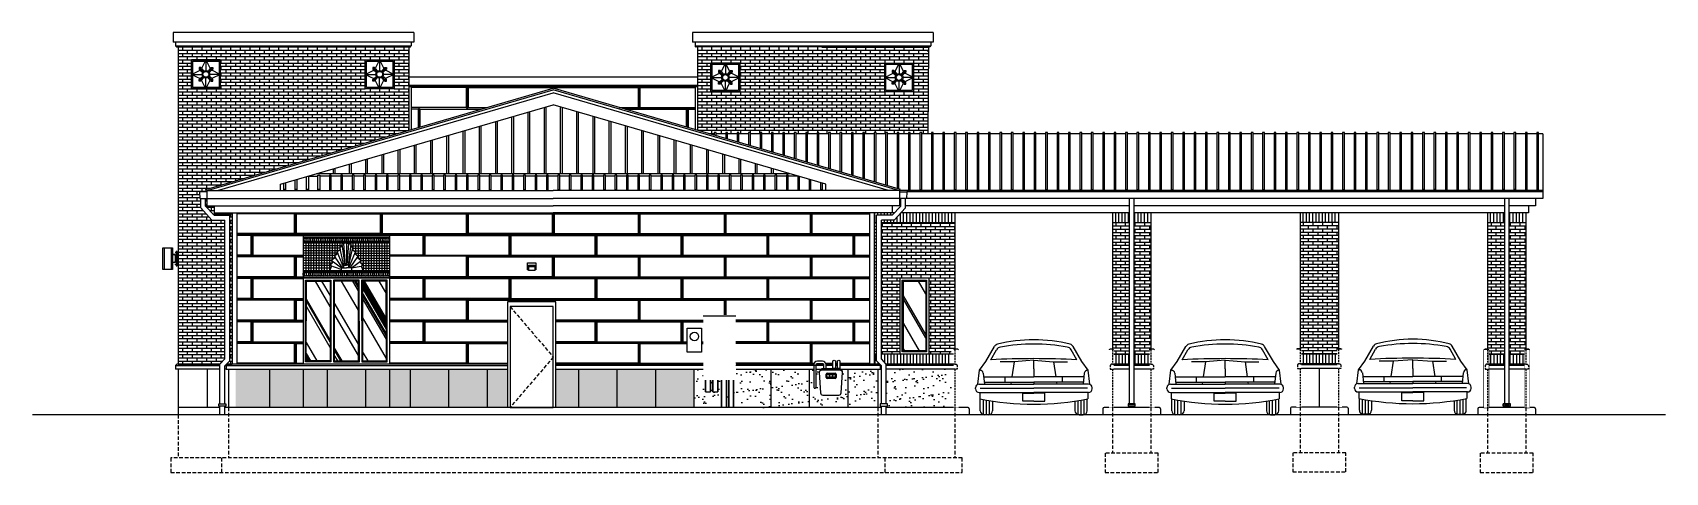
# Model space of a CAD drawing. Header units: inches. Extents: x -396 to 6197, y 197 to 563.
# Drawn here: x 4839 to 6197, y 197 to 563 of the extents above; entities that cross this region are included whole.
import ezdxf

# ---------------------------------------------------------------- set-up
doc = ezdxf.new("R2010")
doc.units = ezdxf.units.IN
doc.header["$LTSCALE"] = 24
doc.header["$MEASUREMENT"] = 0
doc.set_wipeout_variables(frame=1)
doc.linetypes.add('HIDDEN2', pattern=[0.1875, 0.125, -0.0625])
for name, color, linetype in [('A-AUTO', 252, 'Continuous'), ('A-GLAZ EXT', 1, 'Continuous'), ('A-LINE_01', 1, 'Continuous'), ('A-LINE_02', 2, 'Continuous'), ('A-LINE_03', 3, 'Continuous'), ('A-LINE_06', 6, 'Continuous'), ('A-LINE_08', 8, 'Continuous'), ('A-PATT BRCK', 252, 'Continuous'), ('A-PATT GLAZ', 252, 'Continuous'), ('A-PATT MEDN', 252, 'Continuous'), ('A-PATT NICHIHA', 252, 'Continuous'), ('A-PATT ROOF', 252, 'Continuous'), ('A-PATT STONE', 1, 'Continuous')]:
    doc.layers.add(name, color=color, linetype=linetype)
pattern_1 = [(0, (4960.1693, 551.032), (0, 2.667), []), (90, (4960.1693, 551.032), (-4, 2.667), [2.667, -2.667])]

# ---------------------------------------------------------------- blocks, each defined once
blk = doc.blocks.new('medallion 01')
for p, q in [((12, 0), (12, -8.8)), ((0, -12), (8.8, -12)), ((9.7, -9.7), (6.3, -6.3)), ((6.3, -6.3), (6.3, -6.3)), ((7.1, -8.4), (9.3, -10.2)), ((8.4, -7.1), (10.2, -9.3)), ((15.5, -7.1), (13.8, -9.3)), ((14.2, -9.7), (17.7, -6.3)), ((16.8, -8.4), (14.6, -10.2)), ((23.9, -12), (15.2, -12)), ((9.7, -14.2), (6.3, -17.7)), ((9.7, -14.2), (6.3, -17.7)), ((7.1, -15.5), (9.3, -13.8)), ((7.1, -15.5), (9.3, -13.8)), ((8.4, -16.8), (10.2, -14.6)), ((8.4, -16.8), (10.2, -14.6)), ((12, -24), (12, -15.2)), ((15.5, -16.8), (13.8, -14.6)), ((15.5, -16.8), (13.8, -14.6)), ((14.2, -14.2), (17.7, -17.7)), ((14.2, -14.2), (17.7, -17.7)), ((16.8, -15.5), (14.6, -13.8)), ((16.8, -15.5), (14.6, -13.8))]:
    blk.add_line(p, q)
at = {"color": 1}
for p, q in [((0, -12), (7.1, -8.4)), ((0, -12), (7.1, -15.5)), ((12, 0), (8.4, -7.1)), ((12, 0), (15.5, -7.1)), ((23.9, -12), (16.8, -8.4)), ((23.9, -12), (16.8, -15.5)), ((12, -24), (8.4, -16.8)), ((12, -24), (15.5, -16.8))]:
    blk.add_line(p, q, dxfattribs=at)
blk.add_lwpolyline([(0, 0), (23.9, 0), (23.9, -24), (0, -24)], close=True)
for points in [[(1, -11.5), (1, -1), (11.5, -1)], [(11.5, -22.9), (1, -22.9), (1, -12.5)], [(12.5, -1), (22.9, -1), (22.9, -11.5)], [(22.9, -12.5), (22.9, -22.9), (12.5, -22.9)]]:
    blk.add_lwpolyline(points)
for points in [[(8.4, -7.1), (7.7, -6.3), (6.3, -6.3), (6.3, -7.7), (7.1, -8.4)], [(15.5, -7.1), (16.2, -6.3), (17.7, -6.3), (17.7, -7.7), (16.8, -8.4)], [(8.4, -16.8), (7.7, -17.7), (6.3, -17.7), (6.3, -16.2), (7.1, -15.5)], [(15.5, -16.8), (16.2, -17.7), (17.7, -17.7), (17.7, -16.2), (16.8, -15.5)]]:
    blk.add_lwpolyline(points, dxfattribs=at)
for radius in [3.2, 2.43]:
    blk.add_circle((12, -12), radius)
blk.add_circle((12, -12), 3.2, dxfattribs=at)
blk = doc.blocks.new('decor26side')
at = {"color": 8}
for p, q in [((-11, 9), (-11, -9)), ((-5, 9), (-5, -9)), ((-2.4, 3.3), (-4, 3.4)), ((-2.4, 3), (-4, 3.2)), ((-1.5, -2), (-1.5, 2)), ((-1.2, -2), (-1.2, 2)), ((-2.4, -3), (-4, -3.2)), ((-2.4, -3.3), (-4, -3.4))]:
    blk.add_line(p, q, dxfattribs=at)
for points in [[(-12, 9), (-4, 9), (-4, -9), (-12, -9)], [(0, 6), (-1, 6), (-1, -6), (0, -6)]]:
    blk.add_lwpolyline(points, close=True)
for points in [[(-1.1, 5.2), (-1.6, 5.2), (-1.6, 4.8), (-1.1, 4.8)], [(-1.1, -5.2), (-1.6, -5.2), (-1.6, -4.8), (-1.1, -4.8)]]:
    blk.add_lwpolyline(points, close=True, dxfattribs=at)
for centre, radius, start, end in [((-2.5, 2), 1.25, 0, 84.1753), ((-2.5, 2), 1, 0, 84.1753), ((-2.5, -2), 1.25, 275.8247, 0), ((-2.5, -2), 1, 275.8247, 0)]:
    blk.add_arc(centre, radius, start, end, dxfattribs=at)
blk = doc.blocks.new('wall_pac')
at = {"color": 1}
for p, q in [((-2.6, 1), (2.6, 1)), ((-2.6, 1), (-2.6, -2.9)), ((2.6, 1), (2.6, -2.9)), ((-2.6, 0), (2.6, 0))]:
    blk.add_line(p, q, dxfattribs=at)
for p, q in [((-2.6, -3.4), (-2.6, -2.9)), ((2.6, -3.4), (-2.6, -3.4)), ((2.6, -2.9), (2.6, -3.4))]:
    blk.add_line(p, q)
blk.add_lwpolyline([(-2.6, -2.9), (-3.4, -2.9), (-3.4, 2.9), (3.4, 2.9), (3.4, -2.9), (2.6, -2.9)])
blk = doc.blocks.new('sun panel 02')
for p, q in [((36, 34.5), (-36, 34.5)), ((36, 33.2), (-36, 33.2)), ((-34.5, 33.2), (-36, 32.3)), ((-34.5, 29.9), (-36, 30.8)), ((36, 29.9), (-36, 29.9)), ((-34.5, 33.2), (-34.5, 29.9)), ((-34.5, 33.2), (-32.9, 32.3)), ((-34.5, 29.9), (-32.9, 30.8)), ((-33.8, 28.8), (-33.8, 5.8)), ((-31.3, 33.2), (-32.9, 32.3)), ((-32.9, 32.3), (-32.9, 30.8)), ((-31.3, 29.9), (-32.9, 30.8)), ((-31.6, 28.8), (-31.6, 5.8)), ((-31.3, 33.2), (-31.3, 29.9)), ((-31.3, 33.2), (-29.8, 32.3)), ((-31.3, 29.9), (-29.8, 30.8)), ((-28.2, 33.2), (-29.8, 32.3)), ((-29.8, 32.3), (-29.8, 30.8)), ((-28.2, 29.9), (-29.8, 30.8)), ((-29.4, 28.8), (-29.4, 5.8)), ((-28.2, 33.2), (-28.2, 29.9)), ((-28.2, 33.2), (-26.6, 32.3)), ((-28.2, 29.9), (-26.6, 30.8)), ((-27.2, 28.8), (-27.2, 5.7)), ((-25.1, 33.2), (-26.7, 32.3)), ((-26.7, 32.3), (-26.7, 30.8)), ((-25.1, 29.9), (-26.7, 30.8)), ((-25.1, 33.2), (-25.1, 29.9)), ((-25.1, 33.2), (-23.5, 32.3)), ((-25.1, 29.9), (-23.5, 30.8)), ((-25.1, 28.8), (-25.1, 5.7)), ((-21.9, 33.2), (-23.5, 32.3)), ((-23.5, 32.3), (-23.5, 30.8)), ((-21.9, 29.9), (-23.5, 30.8)), ((-22.9, 28.8), (-22.9, 5.8)), ((-21.9, 33.2), (-21.9, 29.9)), ((-21.9, 33.2), (-20.4, 32.3)), ((-21.9, 29.9), (-20.4, 30.8)), ((-20.7, 28.8), (-20.7, 5.8)), ((-18.8, 33.2), (-20.4, 32.3)), ((-20.4, 32.3), (-20.4, 30.8)), ((-18.8, 29.9), (-20.4, 30.8)), ((-18.8, 33.2), (-18.8, 29.9)), ((-18.8, 33.2), (-17.2, 32.3)), ((-18.8, 29.9), (-17.2, 30.8)), ((-18.5, 28.8), (-18.5, 5.8)), ((-15.7, 33.2), (-17.3, 32.3)), ((-17.3, 32.3), (-17.3, 30.8)), ((-15.7, 29.9), (-17.3, 30.8)), ((-16.3, 28.8), (-16.3, 5.8)), ((-15.7, 33.2), (-15.7, 29.9)), ((-15.7, 33.2), (-14.1, 32.3)), ((-15.7, 29.9), (-14.1, 30.8)), ((-12.5, 33.2), (-14.1, 32.3)), ((-14.1, 32.3), (-14.1, 30.8)), ((-12.5, 29.9), (-14.1, 30.8)), ((-14.1, 28.8), (-14.1, 5.7)), ((-12.5, 33.2), (-12.5, 29.9)), ((-12.5, 33.2), (-11, 32.3)), ((-12.5, 29.9), (-11, 30.8)), ((-11.9, 28.8), (-11.9, 14.8)), ((-9.4, 33.2), (-11, 32.3)), ((-11, 32.3), (-11, 30.8)), ((-9.4, 29.9), (-11, 30.8)), ((-9.7, 28.8), (-9.7, 16.4)), ((-9.4, 33.2), (-9.4, 29.9)), ((-9.4, 33.2), (-7.8, 32.3)), ((-9.4, 29.9), (-7.8, 30.8)), ((-6.3, 33.2), (-7.8, 32.3)), ((-7.8, 32.3), (-7.8, 30.8)), ((-6.3, 29.9), (-7.8, 30.8)), ((-7.5, 28.8), (-7.5, 21.7)), ((-6.3, 33.2), (-6.3, 29.9)), ((-6.3, 33.2), (-4.7, 32.3)), ((-6.3, 29.9), (-4.7, 30.8)), ((-5.4, 28.8), (-5.4, 25.2)), ((-3.1, 33.2), (-4.7, 32.3)), ((-4.7, 32.3), (-4.7, 30.8)), ((-3.1, 29.9), (-4.7, 30.8)), ((-1.9, 28.4), (-3.7, 27.9)), ((-3.7, 27.9), (-1.4, 10.5)), ((-3.2, 28.8), (-3.2, 28.1)), ((-3.1, 33.2), (-3.1, 29.9)), ((-3.1, 33.2), (-1.6, 32.3)), ((-3.1, 29.9), (-1.6, 30.8)), ((-0.6, 10.5), (-2, 28.5)), ((0, 28.8), (-1.9, 28.4)), ((0, 33.2), (-1.6, 32.3)), ((-1.6, 32.3), (-1.6, 30.8)), ((0, 29.9), (-1.6, 30.8)), ((0, 33.2), (0, 29.9)), ((0, 29.9), (0, 33.2)), ((0, 29.9), (0, 33.2)), ((0, 33.2), (0, 29.9)), ((0, 29.9), (0, 33.2)), ((0, 33.2), (1.6, 32.3)), ((0, 29.9), (1.6, 30.8)), ((0, 28.8), (0, 10.5)), ((0.6, 10.5), (2, 28.5)), ((3.7, 27.9), (1.4, 10.5)), ((3.1, 33.2), (1.6, 32.3)), ((1.6, 32.3), (1.6, 30.8)), ((3.1, 29.9), (1.6, 30.8)), ((3.1, 33.2), (3.1, 29.9)), ((3.1, 33.2), (4.7, 32.3)), ((3.1, 29.9), (4.7, 30.8)), ((3.2, 28.8), (3.2, 28.1)), ((6.3, 33.2), (4.7, 32.3)), ((4.7, 32.3), (4.7, 30.8)), ((6.3, 29.9), (4.7, 30.8)), ((5.4, 28.8), (5.4, 25.2)), ((6.3, 33.2), (6.3, 29.9)), ((6.3, 33.2), (7.8, 32.3)), ((6.3, 29.9), (7.8, 30.8)), ((7.5, 28.8), (7.5, 21.7)), ((9.4, 33.2), (7.8, 32.3)), ((7.8, 32.3), (7.8, 30.8)), ((9.4, 29.9), (7.8, 30.8)), ((9.4, 33.2), (9.4, 29.9)), ((9.4, 33.2), (11, 32.3)), ((9.4, 29.9), (11, 30.8)), ((9.7, 28.8), (9.7, 16.4)), ((12.5, 33.2), (11, 32.3)), ((11, 32.3), (11, 30.8)), ((12.5, 29.9), (11, 30.8)), ((11.9, 28.8), (11.9, 14.8)), ((12.5, 33.2), (12.5, 29.9)), ((12.5, 33.2), (14.1, 32.3)), ((12.5, 29.9), (14.1, 30.8)), ((15.7, 33.2), (14.1, 32.3)), ((14.1, 32.3), (14.1, 30.8)), ((15.7, 29.9), (14.1, 30.8)), ((14.1, 28.8), (14.1, 5.7)), ((15.7, 33.2), (15.7, 29.9)), ((15.7, 33.2), (17.3, 32.3)), ((15.7, 29.9), (17.3, 30.8)), ((16.3, 28.8), (16.3, 5.8)), ((18.8, 33.2), (17.2, 32.3)), ((18.8, 29.9), (17.2, 30.8)), ((17.3, 32.3), (17.3, 30.8)), ((18.5, 28.8), (18.5, 5.8)), ((18.8, 33.2), (18.8, 29.9)), ((18.8, 33.2), (20.4, 32.3)), ((18.8, 29.9), (20.4, 30.8)), ((21.9, 33.2), (20.4, 32.3)), ((20.4, 32.3), (20.4, 30.8)), ((21.9, 29.9), (20.4, 30.8)), ((20.7, 28.8), (20.7, 5.8)), ((21.9, 33.2), (21.9, 29.9)), ((21.9, 33.2), (23.5, 32.3)), ((21.9, 29.9), (23.5, 30.8)), ((22.9, 28.8), (22.9, 5.8)), ((25.1, 33.2), (23.5, 32.3)), ((23.5, 32.3), (23.5, 30.8)), ((25.1, 29.9), (23.5, 30.8)), ((25.1, 33.2), (25.1, 29.9)), ((25.1, 33.2), (26.7, 32.3)), ((25.1, 29.9), (26.7, 30.8)), ((25.1, 28.8), (25.1, 5.7)), ((28.2, 33.2), (26.6, 32.3)), ((28.2, 29.9), (26.6, 30.8)), ((26.7, 32.3), (26.7, 30.8)), ((27.2, 28.8), (27.2, 5.7)), ((28.2, 33.2), (28.2, 29.9)), ((28.2, 33.2), (29.8, 32.3)), ((28.2, 29.9), (29.8, 30.8)), ((29.4, 28.8), (29.4, 5.8)), ((31.3, 33.2), (29.8, 32.3)), ((29.8, 32.3), (29.8, 30.8)), ((31.3, 29.9), (29.8, 30.8)), ((31.3, 33.2), (31.3, 29.9)), ((31.3, 33.2), (32.9, 32.3)), ((31.3, 29.9), (32.9, 30.8)), ((31.6, 28.8), (31.6, 5.8)), ((34.5, 33.2), (32.9, 32.3)), ((32.9, 32.3), (32.9, 30.8)), ((34.5, 29.9), (32.9, 30.8)), ((33.8, 28.8), (33.8, 5.8)), ((34.5, 33.2), (34.5, 29.9)), ((34.5, 33.2), (36, 32.3)), ((34.5, 29.9), (36, 30.8)), ((-3.6, 26.7), (-36, 26.7)), ((-5.3, 24.6), (-36, 24.6)), ((-6.2, 22.5), (-36, 22.5)), ((-7.1, 20.5), (-36, 20.5)), ((-9.3, 18.4), (-36, 18.4)), ((-9.8, 16.3), (-36, 16.3)), ((-12.6, 14.3), (-36, 14.3)), ((-9.1, 16.9), (-12.6, 14.3)), ((-4.2, 8.2), (-12.6, 14.3)), ((-7, 20.3), (-9.8, 18)), ((-3.2, 8.2), (-9.8, 18)), ((-5.1, 23.3), (-7.5, 21.7)), ((-2.1, 8.2), (-7.5, 21.7)), ((-3.5, 26.1), (-5.5, 25.2)), ((-2.1, 10.5), (-5.5, 25.2)), ((2.1, 10.5), (5.5, 25.2)), ((2.1, 8.2), (7.5, 21.7)), ((3.2, 8.2), (9.8, 18)), ((3.6, 26.7), (36, 26.7)), ((4.2, 8.2), (12.6, 14.3)), ((5.3, 24.6), (36, 24.6)), ((5.4, 24.7), (5.4, 23.1)), ((6.2, 22.5), (36, 22.5)), ((7.1, 20.5), (36, 20.5)), ((9.3, 18.4), (36, 18.4)), ((9.7, 16.3), (36, 16.3)), ((12.6, 14.3), (36, 14.3)), ((-12.1, 12.2), (-36, 12.2)), ((-13.8, 10.1), (-36, 10.1)), ((-13, 8.1), (-36, 8.1)), ((36, 4.6), (-36, 4.6)), ((-34.7, 4.6), (-36, 3.7)), ((-36, 2.2), (-36, 3.7)), ((-34.7, 1.3), (-36, 2.2)), ((36, 1.3), (-36, 1.3)), ((36, 0), (-36, 0)), ((-34.7, 1.3), (-34.7, 4.6)), ((-34.7, 4.6), (-33.1, 3.7)), ((-34.7, 1.3), (-33.1, 2.2)), ((-31.6, 4.6), (-33.1, 3.7)), ((-33.1, 2.2), (-33.1, 3.7)), ((-31.6, 1.3), (-33.1, 2.2)), ((-31.3, 1.3), (-31.3, 4.6)), ((-31.3, 4.6), (-29.8, 3.7)), ((-31.3, 1.3), (-29.8, 2.2)), ((-28.2, 4.6), (-29.8, 3.7)), ((-29.8, 2.2), (-29.8, 3.7)), ((-28.2, 1.3), (-29.8, 2.2)), ((-28.2, 1.3), (-28.2, 4.6)), ((-28.2, 4.6), (-26.6, 3.7)), ((-28.2, 1.3), (-26.6, 2.2)), ((-25.1, 4.6), (-26.7, 3.7)), ((-26.7, 2.2), (-26.7, 3.7)), ((-25.1, 1.3), (-26.7, 2.2)), ((-25.1, 1.3), (-25.1, 4.6)), ((-25.1, 4.6), (-23.5, 3.7)), ((-25.1, 1.3), (-23.5, 2.2)), ((-21.9, 4.6), (-23.5, 3.7)), ((-23.5, 2.2), (-23.5, 3.7)), ((-21.9, 1.3), (-23.5, 2.2)), ((-21.9, 1.3), (-21.9, 4.6)), ((-21.9, 4.6), (-20.4, 3.7)), ((-21.9, 1.3), (-20.4, 2.2)), ((-18.8, 4.6), (-20.4, 3.7)), ((-20.4, 2.2), (-20.4, 3.7)), ((-18.8, 1.3), (-20.4, 2.2)), ((-18.8, 1.3), (-18.8, 4.6)), ((-18.8, 4.6), (-17.2, 3.7)), ((-18.8, 1.3), (-17.2, 2.2)), ((-15.7, 4.6), (-17.3, 3.7)), ((-17.3, 2.2), (-17.3, 3.7)), ((-15.7, 1.3), (-17.3, 2.2)), ((-15.7, 1.3), (-15.7, 4.6)), ((-15.7, 4.6), (-14.1, 3.7)), ((-15.7, 1.3), (-14.1, 2.2)), ((-12.5, 4.6), (-14.1, 3.7)), ((-14.1, 2.2), (-14.1, 3.7)), ((-12.5, 1.3), (-14.1, 2.2)), ((-12.3, 9.6), (-14, 5.8)), ((-11.2, 13.3), (-13.8, 10.1)), ((-4.2, 7), (-13.8, 10.1)), ((-12.5, 1.3), (-12.5, 4.6)), ((-12.5, 4.6), (-11, 3.7)), ((-12.5, 1.3), (-11, 2.2)), ((-9.4, 4.6), (-11, 3.7)), ((-11, 2.2), (-11, 3.7)), ((-9.4, 1.3), (-11, 2.2)), ((-9.4, 1.3), (-9.4, 4.6)), ((-9.4, 4.6), (-7.8, 3.7)), ((-9.4, 1.3), (-7.8, 2.2)), ((-6.3, 4.6), (-7.8, 3.7)), ((-7.8, 2.2), (-7.8, 3.7)), ((-6.3, 1.3), (-7.8, 2.2)), ((-6.3, 1.3), (-6.3, 4.6)), ((-6.3, 4.6), (-4.7, 3.7)), ((-6.3, 1.3), (-4.7, 2.2)), ((-3.1, 4.6), (-4.7, 3.7)), ((-4.7, 2.2), (-4.7, 3.7)), ((-3.1, 1.3), (-4.7, 2.2)), ((-3.1, 1.3), (-3.1, 4.6)), ((-3.1, 4.6), (-1.6, 3.7)), ((-3.1, 1.3), (-1.6, 2.2)), ((0, 4.6), (-1.6, 3.7)), ((-1.6, 2.2), (-1.6, 3.7)), ((0, 1.3), (-1.6, 2.2)), ((4.2, 8.2), (0, 8.2)), ((0, 4.6), (0, 1.3)), ((0, 4.6), (0, 1.3)), ((0, 4.6), (0, 1.3)), ((0, 4.6), (1.6, 3.7)), ((0, 1.3), (1.6, 2.2)), ((3.1, 4.6), (1.6, 3.7)), ((1.6, 2.2), (1.6, 3.7)), ((3.1, 1.3), (1.6, 2.2)), ((3.1, 1.3), (3.1, 4.6)), ((3.1, 4.6), (4.7, 3.7)), ((3.1, 1.3), (4.7, 2.2)), ((4.2, 8.2), (12.3, 9.6)), ((4.2, 8.2), (4.2, 5.8)), ((6.3, 4.6), (4.7, 3.7)), ((4.7, 2.2), (4.7, 3.7)), ((6.3, 1.3), (4.7, 2.2)), ((6.3, 1.3), (6.3, 4.6)), ((6.3, 4.6), (7.8, 3.7)), ((6.3, 1.3), (7.8, 2.2)), ((9.4, 4.6), (7.8, 3.7)), ((7.8, 2.2), (7.8, 3.7)), ((9.4, 1.3), (7.8, 2.2)), ((9.4, 1.3), (9.4, 4.6)), ((9.4, 4.6), (11, 3.7)), ((9.4, 1.3), (11, 2.2)), ((12.5, 4.6), (11, 3.7)), ((11, 2.2), (11, 3.7)), ((12.5, 1.3), (11, 2.2)), ((12.1, 12.2), (36, 12.2)), ((12.3, 9.6), (14, 5.8)), ((12.5, 1.3), (12.5, 4.6)), ((12.5, 4.6), (14.1, 3.7)), ((12.5, 1.3), (14.1, 2.2)), ((13, 8.1), (36, 8.1)), ((13.8, 10.1), (36, 10.1)), ((15.7, 4.6), (14.1, 3.7)), ((14.1, 2.2), (14.1, 3.7)), ((15.7, 1.3), (14.1, 2.2)), ((15.7, 1.3), (15.7, 4.6)), ((15.7, 4.6), (17.3, 3.7)), ((15.7, 1.3), (17.3, 2.2)), ((18.8, 4.6), (17.2, 3.7)), ((18.8, 1.3), (17.2, 2.2)), ((17.3, 2.2), (17.3, 3.7)), ((18.8, 1.3), (18.8, 4.6)), ((18.8, 4.6), (20.4, 3.7)), ((18.8, 1.3), (20.4, 2.2)), ((21.9, 4.6), (20.4, 3.7)), ((20.4, 2.2), (20.4, 3.7)), ((21.9, 1.3), (20.4, 2.2)), ((21.9, 1.3), (21.9, 4.6)), ((21.9, 4.6), (23.5, 3.7)), ((21.9, 1.3), (23.5, 2.2)), ((25.1, 4.6), (23.5, 3.7)), ((23.5, 2.2), (23.5, 3.7)), ((25.1, 1.3), (23.5, 2.2)), ((25.1, 1.3), (25.1, 4.6)), ((25.1, 4.6), (26.7, 3.7)), ((25.1, 1.3), (26.7, 2.2)), ((28.2, 4.6), (26.6, 3.7)), ((28.2, 1.3), (26.6, 2.2)), ((26.7, 2.2), (26.7, 3.7)), ((28.2, 1.3), (28.2, 4.6)), ((28.2, 4.6), (29.8, 3.7)), ((28.2, 1.3), (29.8, 2.2)), ((31.3, 4.6), (29.8, 3.7)), ((29.8, 2.2), (29.8, 3.7)), ((31.3, 1.3), (29.8, 2.2)), ((31.3, 1.3), (31.3, 4.6)), ((31.3, 4.6), (32.9, 3.7)), ((31.3, 1.3), (32.9, 2.2)), ((34.5, 4.6), (32.9, 3.7)), ((32.9, 2.2), (32.9, 3.7)), ((34.5, 1.3), (32.9, 2.2)), ((34.5, 1.3), (34.5, 4.6)), ((34.5, 4.6), (36, 3.7)), ((34.5, 1.3), (36, 2.2)), ((36, 2.2), (36, 3.7))]:
    blk.add_line(p, q)
at = {"color": 1}
for p, q in [((36, 28.8), (-36, 28.8)), ((36, 5.7), (-36, 5.7)), ((-4.2, 8.2), (0, 8.2)), ((-4.2, 8.2), (-4.2, 5.8)), ((-2.1, 10.5), (0, 10.5)), ((-2.1, 8.2), (-2.1, 10.5)), ((2.1, 10.5), (0, 10.5)), ((4.2, 8.2), (0, 8.2)), ((2.1, 8.2), (2.1, 10.5)), ((4.2, 8.2), (4.2, 5.8))]:
    blk.add_line(p, q, dxfattribs=at)
for points in [[(0, 28.8), (-2, 28.4), (-3.7, 27.9), (-3.5, 26.1), (-5.5, 25.2), (-5.1, 23.3), (-7.5, 21.7), (-7, 20.3), (-9.8, 18), (-9.1, 16.9), (-12.6, 14.3), (-11.2, 13.3), (-13.8, 10.1), (-12.3, 9.6), (-14, 5.8)], [(0, 28.8), (2, 28.4), (3.7, 27.9), (3.5, 26.1), (5.5, 25.2), (5.1, 23.3), (7.5, 21.7), (7, 20.3), (9.8, 18), (9.1, 16.9), (12.6, 14.3), (11.2, 13.3), (13.8, 10.1), (12.3, 9.6), (14, 5.8)]]:
    blk.add_lwpolyline(points, dxfattribs=at)
blk = doc.blocks.new('window_03 72')
for points in [[(-48.8, 2.1), (-70, 2.1), (-70, 70), (-48.8, 70)], [(-46.7, 2.1), (-25.2, 2.1), (-25.3, 70), (-46.8, 70)], [(-23.2, 2.1), (-2, 2.1), (-2, 70), (-23.3, 70)]]:
    blk.add_lwpolyline(points, close=True)
at = {"color": 8}
for points in [[(-49.5, 2.8), (-69.3, 2.8), (-69.2, 69.2), (-49.5, 69.2)], [(-46, 2.8), (-26, 2.8), (-26, 69.2), (-46, 69.2)], [(-22.5, 2.8), (-2.7, 2.8), (-2.8, 69.2), (-22.5, 69.2)]]:
    blk.add_lwpolyline(points, close=True, dxfattribs=at)
blk = doc.blocks.new('gas meter')
at = {"color": 8}
for p, q in [((-3.9, 14.8), (-3.9, 17.4)), ((-3.2, 15.4), (-3.2, 16.8)), ((-3.1, 18.3), (3.5, 18.3)), ((3.5, 13.9), (-3.1, 13.9)), ((-2.4, 17.6), (2.8, 17.6)), ((2.8, 14.6), (-2.4, 14.6)), ((-1.2, 16.1), (-0.6, 16.1)), ((-0.6, 16.8), (-0.9, 17.1)), ((-0.4, 15.4), (-0.7, 15.1)), ((0, 17.6), (0.1, 17.3)), ((0.1, 17.3), (0.4, 17.3)), ((0.2, 17.6), (0.2, 17.1)), ((0.2, 15.2), (0.2, 14.7)), ((0.4, 17.3), (0.5, 17.6)), ((1.2, 17.2), (0.9, 16.9)), ((1, 16.2), (1.6, 16.2)), ((1.3, 15.3), (1, 15.6)), ((3.7, 16.8), (3.7, 15.4)), ((4.3, 17.4), (4.3, 14.8))]:
    blk.add_line(p, q, dxfattribs=at)
for points in [[(-13.5, 5.9), (-13.1, 5.9, 0.414214), (-12.1, 6.9), (-12.1, 25.4, -0.416264), (-11.1, 26.4), (-7.4, 26.3), (-7, 26.3, -0.414214), (-6, 25.3), (-6, 22.2), (-4, 22.2), (-4, 24.9), (-4, 25.3, 0.414214), (-7, 28.3), (-11.2, 28.3, 0.413804), (-14.2, 25.4), (-14.2, 6.6, 0.414623)], [(3.8, 28.5), (3.8, 22.2), (1.8, 22.2), (1.8, 28.5, -0.52731)], [(7.6, 28.5), (7.6, 22.2), (5.6, 22.2), (5.6, 28.5, -0.52731)], [(-6.6, 0), (6.6, 0, 0.414214), (8.6, 2), (9.6, 18.8, 0.414214), (7.6, 20.8), (-7.6, 20.8, 0.414214), (-9.6, 18.8), (-8.6, 2, 0.414214)]]:
    blk.add_lwpolyline(points, format="xyb", close=True)
blk.add_lwpolyline([(7.6, 20.8), (-7.6, 20.8), (-7.6, 22.2), (7.6, 22.2)], close=True)
blk.add_circle((0.2, 16.2), 1.44, dxfattribs=at)
for centre, start, end in [((-3.1, 17.4), 90, 180), ((-3.1, 14.8), 180, 270), ((-2.4, 16.8), 90, 180), ((-2.4, 15.4), 180, 270), ((2.8, 16.8), 0, 90), ((2.8, 15.4), 270, 0), ((3.5, 17.4), 0, 90), ((3.5, 14.8), 270, 0)]:
    blk.add_arc(centre, 0.84, start, end, dxfattribs=at)
blk = doc.blocks.new('DS-1')
at = {"layer": 'A-LINE_01'}
blk.add_lwpolyline([(0, 1.4), (0, 173), (4, 173), (4, 1.4)], close=True, dxfattribs=at)
blk = doc.blocks.new('4DOOR15B')
for p, q in [((-28.87, 31.97), (-23.64, 40.97)), ((28.87, 31.97), (23.64, 40.97)), ((-32.64, 26.74), (-28.87, 31.97)), ((-25.85, 32.97), (-22.36, 39.05)), ((-11.87, 31.8), (-20.19, 31.8)), ((-11.87, 31.8), (-13.19, 22.68)), ((0, 32.68), (-11.87, 31.8)), ((0, 27.49), (0, 32.68)), ((0, 32.68), (11.87, 31.8)), ((11.87, 31.8), (13.19, 22.68)), ((11.87, 31.8), (20.19, 31.8)), ((25.85, 32.97), (22.36, 39.05)), ((32.64, 26.74), (28.87, 31.97)), ((-33.58, 18.27), (-32.64, 26.74)), ((-32.64, 26.74), (-32.28, 26.74)), ((-30.3, 24.97), (-29.57, 18.41)), ((-30.05, 22.68), (0, 22.68)), ((-29.71, 19.61), (0, 19.61)), ((-17.19, 19.61), (-17.19, 22.68)), ((-13.63, 19.61), (-13.81, 18.41)), ((0, 27.49), (0, 22.68)), ((30.05, 22.68), (0, 22.68)), ((29.71, 19.61), (0, 19.61)), ((0, 19.61), (0, 18.41)), ((13.63, 19.61), (13.81, 18.41)), ((17.19, 19.61), (17.19, 22.68)), ((30.3, 24.97), (29.57, 18.41)), ((32.64, 26.74), (32.28, 26.74)), ((33.58, 18.27), (32.64, 26.74)), ((-34.95, 15.55), (-34.95, 16.25)), ((-32.79, 18.41), (0, 18.41)), ((-32.79, 13.4), (0, 13.4)), ((-32.41, 13.4), (-32.41, 9.47)), ((-32.26, 15.9), (0, 15.9)), ((-6.6, 13.03), (0, 13.03)), ((-6.6, 8.1), (-6.6, 13.03)), ((32.79, 18.41), (0, 18.41)), ((32.26, 15.9), (0, 15.9)), ((32.79, 13.4), (0, 13.4)), ((6.6, 13.03), (0, 13.03)), ((6.6, 8.1), (6.6, 13.03)), ((32.41, 13.4), (32.41, 9.47)), ((34.95, 15.55), (34.95, 16.25)), ((-32.09, 2.44), (-32.09, 9.41)), ((-30.28, 0.08), (-30.28, 9.07)), ((-28.4, 0), (-28.4, 8.74)), ((-26.52, 0.08), (-26.52, 8.43)), ((-24.71, 8.16), (-24.71, 2.44)), ((0, 8.1), (-6.6, 8.1)), ((0, 8.1), (6.6, 8.1)), ((24.71, 8.16), (24.71, 2.44)), ((26.52, 0.08), (26.52, 8.43)), ((28.4, 0), (28.4, 8.74)), ((30.28, 0.08), (30.28, 9.07)), ((32.09, 2.44), (32.09, 9.41)), ((-27.15, 0), (-29.66, 0)), ((27.15, 0), (29.66, 0))]:
    blk.add_line(p, q)
for centre, radius, start, end in [((-21.11, 39.5), 2.93, 104.05574, 149.85797), ((-19.5, 37.41), 3.3, 100.19649, 150.18882), ((0, -44.81), 89.85, 90, 104.05574), ((0, -71), 113.45, 90, 100.19649), ((0, -44.81), 89.85, 75.94427, 90), ((0, -71), 113.45, 79.80351, 90), ((19.5, 37.41), 3.3, 29.81118, 79.80351), ((21.11, 39.5), 2.93, 30.14203, 75.94427), ((0, -438.43), 472.11, 90, 93.13816), ((0, -438.43), 472.11, 86.86184, 90), ((-32.28, 24.75), 1.99, 6.36271, 90), ((32.28, 24.75), 1.99, 90, 173.63729), ((-32.79, 16.25), 2.16, 90, 180.00001), ((-32.79, 15.55), 2.16, 180.00001, 270), ((32.79, 16.25), 2.16, 0, 90), ((32.79, 15.55), 2.16, 270, 0), ((0, 175.93), 169.59, 258.98332, 270), ((-29.66, 2.44), 2.44, 180.00001, 270), ((-27.15, 2.44), 2.44, 270, 0), ((0, 175.93), 169.59, 270, 281.01669), ((27.15, 2.44), 2.44, 180.00001, 270), ((29.66, 2.44), 2.44, 270, 0)]:
    blk.add_arc(centre, radius, start, end)

msp = doc.modelspace()

# ---------------------------------------------------------------- hatches: boundary and pattern name
at = {"layer": 'A-PATT BRCK', "linetype": 'HIDDEN2'}
h = msp.add_hatch(dxfattribs=at)
h.set_pattern_fill('AR-BRSTD', color=256)
h.set_pattern_definition(pattern_1)
h.paths.add_polyline_path([(5152.2, 551), (4960.2, 551), (4960.2, 287), (4995, 287), (4999.2, 291.5), (4999.2, 407), (4988.4, 407), (4979.2, 417.1), (4979.2, 425.1), (4978.4, 425.1), (4978.1, 430.4), (4977.7, 430.4), (4977.7, 430.6), (4984.2, 430.6), (4984.2, 431.5), (4983.9, 432.8), (5152.2, 481.9)])
h.paths.add_polyline_path([(5115.9, 516.3), (5115.9, 540.3), (5139.9, 540.3), (5139.9, 516.3), (5115.9, 516.3)], flags=16)
h.paths.add_polyline_path([(5117, 517.4), (5117, 527.8), (5115.9, 528.3), (5117, 528.8), (5117, 539.3), (5127.4, 539.3), (5127.9, 540.3), (5127.9, 540.3), (5128.4, 539.3), (5138.9, 539.3), (5138.9, 528.8), (5139.9, 528.3), (5138.9, 527.8), (5138.9, 517.4), (5128.4, 517.4), (5127.9, 516.3), (5127.4, 517.4)], flags=0)
edge = h.paths.add_edge_path(flags=0)
edge.add_line((5125.3, 530.1), (5123, 531.9))
edge.add_line((5123, 531.9), (5122.2, 532.6))
edge.add_line((5122.2, 532.6), (5122.2, 534))
edge.add_line((5122.2, 534), (5123.6, 534))
edge.add_line((5123.6, 534), (5124.3, 533.2))
edge.add_line((5124.3, 533.2), (5126.1, 531))
edge.add_arc((5127.9, 528.3), 3.2, 56.1472, 123.8528, ccw=False)
edge.add_line((5129.7, 531), (5131.5, 533.2))
edge.add_line((5131.5, 533.2), (5132.2, 534))
edge.add_line((5132.2, 534), (5133.6, 534))
edge.add_line((5133.6, 534), (5133.6, 532.6))
edge.add_line((5133.6, 532.6), (5132.8, 531.9))
edge.add_line((5132.8, 531.9), (5130.6, 530.1))
edge.add_arc((5127.9, 528.3), 3.2, 0, 33.8558, ccw=False)
edge.add_arc((5127.9, 528.3), 3.2, -33.8558, 0, ccw=False)
edge.add_line((5130.6, 526.5), (5132.8, 524.7))
edge.add_line((5132.8, 524.7), (5133.6, 524))
edge.add_line((5133.6, 524), (5133.6, 522.6))
edge.add_line((5133.6, 522.6), (5133.6, 522.6))
edge.add_line((5133.6, 522.6), (5132.2, 522.6))
edge.add_line((5132.2, 522.6), (5131.5, 523.4))
edge.add_line((5131.5, 523.4), (5129.7, 525.6))
edge.add_arc((5127.9, 528.3), 3.2, 236.1472, 303.8528, ccw=False)
edge.add_line((5126.1, 525.6), (5124.3, 523.4))
edge.add_line((5124.3, 523.4), (5123.6, 522.6))
edge.add_line((5123.6, 522.6), (5122.2, 522.6))
edge.add_line((5122.2, 522.6), (5122.2, 522.6))
edge.add_line((5122.2, 522.6), (5122.2, 524))
edge.add_line((5122.2, 524), (5123, 524.7))
edge.add_line((5123, 524.7), (5125.3, 526.5))
edge.add_arc((5127.9, 528.3), 3.2, 180, 213.8498, ccw=False)
edge.add_arc((5127.9, 528.3), 3.2, 146.1442, 180, ccw=False)
edge = h.paths.add_edge_path(flags=0)
edge.add_arc((5127.9, 528.3), 2.43, 0, 360)
h.paths.add_polyline_path([(4995.4, 516.3), (4971.4, 516.3), (4971.4, 540.3), (4995.4, 540.3)], flags=16)
h.paths.add_polyline_path([(4994.4, 517.4), (4983.9, 517.4), (4983.4, 516.3), (4982.9, 517.4), (4972.5, 517.4), (4972.5, 527.8), (4971.4, 528.3), (4972.5, 528.8), (4972.5, 539.3), (4982.9, 539.3), (4983.4, 540.3), (4983.4, 540.3), (4983.9, 539.3), (4994.4, 539.3), (4994.4, 528.8), (4995.4, 528.3), (4994.4, 527.8)], flags=0)
edge = h.paths.add_edge_path(flags=0)
edge.add_line((4986.1, 526.5), (4988.3, 524.7))
edge.add_line((4988.3, 524.7), (4989.1, 524))
edge.add_line((4989.1, 524), (4989.1, 522.6))
edge.add_line((4989.1, 522.6), (4989.1, 522.6))
edge.add_line((4989.1, 522.6), (4987.7, 522.6))
edge.add_line((4987.7, 522.6), (4987, 523.4))
edge.add_line((4987, 523.4), (4985.2, 525.6))
edge.add_arc((4983.4, 528.3), 3.2, 236.1472, 303.8528, ccw=False)
edge.add_line((4981.6, 525.6), (4979.8, 523.4))
edge.add_line((4979.8, 523.4), (4979.2, 522.6))
edge.add_line((4979.2, 522.6), (4977.7, 522.6))
edge.add_line((4977.7, 522.6), (4977.7, 522.6))
edge.add_line((4977.7, 522.6), (4977.7, 524))
edge.add_line((4977.7, 524), (4978.6, 524.7))
edge.add_line((4978.6, 524.7), (4980.8, 526.5))
edge.add_arc((4983.4, 528.3), 3.2, 180, 213.8498, ccw=False)
edge.add_arc((4983.4, 528.3), 3.2, 146.1442, 180, ccw=False)
edge.add_line((4980.8, 530.1), (4978.6, 531.9))
edge.add_line((4978.6, 531.9), (4977.7, 532.6))
edge.add_line((4977.7, 532.6), (4977.7, 534))
edge.add_line((4977.7, 534), (4979.2, 534))
edge.add_line((4979.2, 534), (4979.8, 533.2))
edge.add_line((4979.8, 533.2), (4981.6, 531))
edge.add_arc((4983.4, 528.3), 3.2, 56.1472, 123.8528, ccw=False)
edge.add_line((4985.2, 531), (4987, 533.2))
edge.add_line((4987, 533.2), (4987.7, 534))
edge.add_line((4987.7, 534), (4989.1, 534))
edge.add_line((4989.1, 534), (4989.1, 532.6))
edge.add_line((4989.1, 532.6), (4988.3, 531.9))
edge.add_line((4988.3, 531.9), (4986.1, 530.1))
edge.add_arc((4983.4, 528.3), 3.2, 0, 33.8558, ccw=False)
edge.add_arc((4983.4, 528.3), 3.2, -33.8558, 0, ccw=False)
edge = h.paths.add_edge_path(flags=0)
edge.add_arc((4983.4, 528.3), 2.43, 0, 360)
at = {"layer": 'A-PATT BRCK'}
h = msp.add_hatch(dxfattribs=at)
h.set_pattern_fill('AR-BRSTD', color=256)
h.set_pattern_definition([(0, (5488.1693, 551.0515), (0, 2.667), []), (90, (5488.1693, 551.0515), (-4, 2.667), [2.667, -2.667])])
h.paths.add_polyline_path([(5584.2, 551.1), (5392.2, 551), (5392.2, 481.8), (5402.3, 478.9), (5406.2, 478.9), (5406.2, 479.9), (5407.7, 479.9), (5407.7, 478.9), (5415.7, 478.9), (5415.7, 479.9), (5417.2, 479.9), (5417.2, 478.9), (5425.2, 478.9), (5425.2, 479.9), (5426.7, 479.9), (5426.7, 478.9), (5434.7, 478.9), (5434.7, 479.9), (5436.2, 479.9), (5436.2, 478.9), (5444.2, 478.9), (5444.2, 479.9), (5445.7, 479.9), (5445.7, 478.9), (5453.7, 478.9), (5453.7, 479.9), (5455.2, 479.9), (5455.2, 478.9), (5463.2, 478.9), (5463.2, 479.9), (5464.7, 479.9), (5464.7, 478.9), (5472.7, 478.9), (5472.7, 479.9), (5474.2, 479.9), (5474.2, 478.9), (5482.2, 478.9), (5482.2, 479.9), (5483.7, 479.9), (5483.7, 478.9), (5491.7, 478.9), (5491.7, 479.9), (5493.2, 479.9), (5493.2, 478.9), (5501.2, 478.9), (5501.2, 479.9), (5502.7, 479.9), (5502.7, 478.9), (5510.7, 478.9), (5510.7, 479.9), (5512.2, 479.9), (5512.2, 478.9), (5520.2, 478.9), (5520.2, 479.9), (5521.7, 479.9), (5521.7, 478.9), (5529.7, 478.9), (5529.7, 479.9), (5531.2, 479.9), (5531.2, 478.9), (5539.2, 478.9), (5539.2, 479.9), (5540.7, 479.9), (5540.7, 478.9), (5548.7, 478.9), (5548.7, 479.9), (5550.2, 479.9), (5550.2, 478.9), (5558.2, 478.9), (5558.2, 479.9), (5559.7, 479.9), (5559.7, 478.9), (5567.7, 478.9), (5567.7, 479.9), (5569.2, 479.9), (5569.2, 478.9), (5577.2, 478.9), (5577.2, 479.9), (5578.7, 479.9), (5578.7, 478.9), (5583.7, 478.9)])
h.paths.add_polyline_path([(5547.9, 537.7), (5571.9, 537.7), (5571.9, 513.7), (5547.9, 513.7)], flags=16)
h.paths.add_polyline_path([(5547.9, 525.7), (5549, 526.2), (5549, 536.7), (5559.4, 536.7), (5559.9, 537.7), (5559.9, 537.7), (5560.4, 536.7), (5570.9, 536.7), (5570.9, 526.2), (5571.9, 525.7), (5570.9, 525.2), (5570.9, 514.8), (5560.4, 514.8), (5559.9, 513.7), (5559.4, 514.8), (5549, 514.8), (5549, 525.2)], flags=0)
h.paths.add_polyline_path([(5557.3, 527.5), (5555, 529.3), (5554.2, 530), (5554.2, 531.4), (5555.7, 531.4), (5556.3, 530.6), (5558.1, 528.4, -0.304326), (5561.7, 528.4), (5563.5, 530.6), (5564.2, 531.4), (5565.6, 531.4), (5565.6, 530), (5564.8, 529.3), (5562.6, 527.5, -0.148808), (5563.1, 525.7, -0.148808), (5562.6, 523.9), (5564.8, 522.1), (5565.6, 521.4), (5565.6, 520), (5565.6, 520), (5564.2, 520), (5563.5, 520.8), (5561.7, 523, -0.304326), (5558.1, 523), (5556.3, 520.8), (5555.7, 520), (5554.2, 520), (5554.2, 520), (5554.2, 521.4), (5555, 522.1), (5557.3, 523.9, -0.148781), (5556.7, 525.7, -0.148808)], flags=0)
h.paths.add_polyline_path([(5562.3, 525.7, -1), (5557.5, 525.7, -1)], flags=0)
h.paths.add_polyline_path([(5427.4, 513.7), (5403.4, 513.7), (5403.4, 537.7), (5427.4, 537.7)], flags=16)
h.paths.add_polyline_path([(5427.4, 525.7), (5426.3, 525.2), (5426.3, 514.8), (5415.9, 514.8), (5415.4, 513.7), (5414.9, 514.8), (5404.4, 514.8), (5404.4, 525.2), (5403.4, 525.7), (5404.4, 526.2), (5404.4, 536.7), (5414.9, 536.7), (5415.4, 537.7), (5415.4, 537.7), (5415.9, 536.7), (5426.3, 536.7), (5426.3, 526.2)], flags=0)
h.paths.add_polyline_path([(5418.1, 523.9), (5420.3, 522.1), (5421.1, 521.4), (5421.1, 520), (5421.1, 520), (5419.7, 520), (5419, 520.8), (5417.2, 523, -0.304326), (5413.6, 523), (5411.8, 520.8), (5411.1, 520), (5409.7, 520), (5409.7, 520), (5409.7, 521.4), (5410.5, 522.1), (5412.7, 523.9, -0.148781), (5412.2, 525.7, -0.148808), (5412.7, 527.5), (5410.5, 529.3), (5409.7, 530), (5409.7, 531.4), (5411.1, 531.4), (5411.8, 530.6), (5413.6, 528.4, -0.304326), (5417.2, 528.4), (5419, 530.6), (5419.7, 531.4), (5421.1, 531.4), (5421.1, 530), (5420.3, 529.3), (5418.1, 527.5, -0.148808), (5418.6, 525.7, -0.148808)], flags=0)
h.paths.add_polyline_path([(5413, 525.7, -1), (5417.8, 525.7, -1)], flags=0)
at = {"layer": 'A-PATT BRCK', "linetype": 'HIDDEN2'}
h = msp.add_hatch(dxfattribs=at)
h.set_pattern_fill('AR-BRSTD', color=256)
h.set_pattern_definition(pattern_1)
h.paths.add_polyline_path([(4990.2, 419), (4984.2, 419), (4984.2, 425.1), (4983.2, 425.1), (4983.2, 418.6), (4990.2, 411), (5003.2, 411), (5003.2, 289.9), (5000.5, 287), (5001.2, 287), (5005.2, 287), (5005.2, 413), (4990.2, 413)])
h = msp.add_hatch(dxfattribs=at)
h.set_pattern_fill('AR-BRSTD', color=256)
h.set_pattern_definition([(0, (5606.3109, 404.657), (0, 2.667), []), (90, (5606.311, 404.657), (-4, 2.667), [2.667, -2.667])])
h.paths.add_polyline_path([(5541.2, 404.7), (5539.2, 404.7), (5539.2, 295.4), (5541.2, 295.4)])
h = msp.add_hatch(dxfattribs=at)
h.set_pattern_fill('AR-BRSTD', color=256)
h.set_pattern_definition([(0, (5782.1693, 287.032), (0, 2.667), []), (90, (5782.1693, 287.032), (-4, 2.667), [2.667, -2.667])])
h.paths.add_polyline_path([(5606.3, 404.7), (5545.2, 404.7), (5545.2, 295.4), (5560.7, 295.4), (5560.7, 359), (5584.7, 359), (5584.7, 295.4), (5603.3, 295.4), (5603.3, 299, -0.162278), (5606.3, 300)])
at = {"layer": 'A-PATT BRCK'}
h = msp.add_hatch(dxfattribs=at)
h.set_pattern_fill('AR-BRSTD', color=256)
h.set_pattern_definition([(0, (564.2583, 295.407), (0, 2.667), []), (90, (564.2583, 295.407), (-4, 2.667), [2.667, -2.667])])
h.paths.add_polyline_path([(5751.3, 404.7), (5751.3, 295.4), (5737.3, 295.4), (5737.3, 404.7)])
h.paths.add_polyline_path([(5755.3, 295.4), (5755.3, 404.7), (5769.3, 404.7), (5769.3, 295.4)])
h = msp.add_hatch(dxfattribs=at)
h.set_pattern_fill('AR-BRSTD', color=256)
h.set_pattern_definition([(0, (408.2583, 295.742), (0, 2.667), []), (90, (408.2583, 295.742), (-4, 2.667), [2.667, -2.667])])
h.paths.add_polyline_path([(5893.3, 405), (5925.3, 405), (5925.3, 295.7), (5893.3, 295.7)])
h = msp.add_hatch(dxfattribs=at)
h.set_pattern_fill('AR-BRSTD', color=256)
h.set_pattern_definition([(0, (252.3999, 295.407), (0, 2.667), []), (90, (252.4, 295.407), (-4, 2.667), [2.667, -2.667])])
h.paths.add_polyline_path([(6067.1, 295.4), (6067.2, 404.7), (6081.2, 404.7), (6081.2, 295.4)])
h.paths.add_polyline_path([(6063.2, 404.7), (6063.1, 295.4), (6049.2, 295.4), (6049.2, 404.7)])
at = {"layer": 'A-PATT GLAZ'}
h = msp.add_hatch(dxfattribs=at)
h.set_pattern_fill('GLASS_3', color=256, scale=4, angle=75, pattern_type=2)
h.set_pattern_definition([(120, (0.06, 6e-13), (-62.3538, -36), []), (120, (-4.58, 1.242), (-27.71281, -16), []), (120, (-6.9, 1.86), (-62.0074, -35.8), []), (120, (-4.965, 1.346), (-62.1806, -35.9), []), (120, (-3.806, 1.035), (-62.3538, -36), []), (120, (-8.44, 2.28), (-62.3538, -36), []), (120, (-11.534, 3.106), (-62.3538, -36), []), (120, (-7.67, 2.07), (-62.7002, -36.2), []), (120, (-2.26, 0.62), (-62.3538, -36), []), (120, (-1.1, 0.31), (-62.3538, -36), []), (120, (-5.74, 1.55), (-62.3538, -36), []), (120, (-3.03, 0.83), (-65.8179, -38), []), (120, (-1.874, 0.52), (-51.9615, -30), []), (120, (-3.61, 0.98), (-62.3538, -36), []), (120, (-2.07, 0.57), (-124.7077, -72), []), (120, (-2.65, 0.725), (-62.3538, -36), []), (120, (-2.84, 0.78), (-62.3538, -36), []), (120, (-9.6, 2.59), (-62.3538, -36), []), (120, (-3.806, 1.035), (-62.3538, -36), []), (120, (-1.295, 0.36), (-62.3538, -36), []), (120, (-2.84, 0.78), (-62.3538, -36), [])])
h.paths.add_polyline_path([(5086.7, 356.3), (5067, 356.3), (5067, 289.8), (5086.7, 289.8)])
h.paths.add_polyline_path([(5110.2, 356.3), (5090.2, 356.3), (5090.2, 289.8), (5110.2, 289.8)])
h.paths.add_polyline_path([(5133.5, 356.3), (5113.7, 356.3), (5113.7, 289.8), (5133.5, 289.8)])
h.paths.add_polyline_path([(5582, 356.3), (5563.5, 356.3), (5563.5, 298.2), (5582, 298.2)])
at = {"layer": 'A-PATT STONE'}
h = msp.add_hatch(dxfattribs=at)
h.set_pattern_fill('AR-SAND', color=256, scale=6)
h.set_pattern_definition([(37.5, (0, 78.375), (-0.37796, 11.560943), [0, -9.12, 0, -10.2, 0, -9.75]), (7.5, (0, 78.375), (10.61866, 16.932876), [0, -4.92, 0, -8.22, 0, -3.15]), (327.5, (-7.38, 78.375), (18.684851, 0.033954), [0, -3, 0, -10.8, 0, -14.1]), (317.5, (-7.38, 78.375), (18.03676, 5.266053), [0, -1.5, 0, -7.08, 0, -8.1])])
h.paths.add_polyline_path([(5234.3, 283), (5008.2, 283), (5008.2, 251), (5234.3, 251)])
h.paths.add_polyline_path([(5388.7, 283), (5274.3, 283), (5274.3, 251), (5388.7, 251)])
edge = h.paths.add_edge_path()
edge.add_line((5499.2, 276.1), (5499.2, 278.7))
edge.add_arc((5500, 278.7), 0.84, 90, 180, ccw=False)
edge.add_line((5500, 279.6), (5506.6, 279.6))
edge.add_arc((5506.6, 278.7), 0.84, 0, 90, ccw=False)
edge.add_line((5507.4, 278.7), (5507.4, 276.1))
edge.add_arc((5506.6, 276.1), 0.84, -90, 0, ccw=False)
edge.add_line((5506.6, 275.2), (5500, 275.2))
edge.add_arc((5500, 276.1), 0.84, 180, 270, ccw=False)
h = msp.add_hatch(dxfattribs=at)
h.set_pattern_fill('AR-SAND', color=256, scale=6)
h.paths.add_polyline_path([(5453.2, 283), (5424.2, 283), (5424.2, 273.9), (5422.2, 273.9), (5422.2, 251), (5453.2, 251)])
h.paths.add_polyline_path([(5412.2, 273.9), (5409, 273.9), (5409, 264.2), (5405, 264.2), (5405, 273.9), (5403, 273.9), (5403, 264.2), (5399, 264.2), (5399, 273.9), (5397, 273.9), (5397, 283), (5389.2, 283), (5389.2, 251), (5412.2, 251)])
h.paths.add_polyline_path([(5418.2, 273.9), (5416.2, 273.9), (5416.2, 251), (5418.2, 251)])
h = msp.add_hatch(dxfattribs=at)
h.set_pattern_fill('AR-SAND', color=256, scale=6)
h.paths.add_polyline_path([(5485.2, 283), (5453.2, 283), (5453.2, 251), (5485.2, 251)])
h.paths.add_polyline_path([(5517.2, 283), (5510.7, 283), (5510.7, 282.1, -0.414214), (5512.7, 280.1), (5511.7, 263.3, -0.414214), (5509.7, 261.3), (5496.5, 261.3, -0.414214), (5494.5, 263.3), (5493.5, 280.1, -0.414214), (5495.5, 282.1), (5495.5, 283), (5490.9, 283), (5490.9, 268.2, -0.414214), (5489.9, 267.2), (5489.6, 267.2, -0.414623), (5488.9, 267.9), (5488.9, 283), (5485.2, 283), (5485.2, 251), (5517.2, 251)])
h.paths.add_polyline_path([(5542.2, 283), (5517.2, 283), (5517.2, 251), (5542.2, 251)])
h = msp.add_hatch(dxfattribs=at)
h.set_pattern_fill('AR-SAND', color=256, scale=6)
h.set_pattern_definition([(37.5, (0, 69.592), (-0.37796, 11.560943), [0, -9.12, 0, -10.2, 0, -9.75]), (7.5, (0, 69.592), (10.61866, 16.932876), [0, -4.92, 0, -8.22, 0, -3.15]), (327.5, (-7.38, 69.592), (18.684851, 0.033954), [0, -3, 0, -10.8, 0, -14.1]), (317.5, (-7.38, 69.592), (18.03676, 5.266053), [0, -1.5, 0, -7.08, 0, -8.1])])
h.paths.add_polyline_path([(5603.3, 251), (5603.3, 283), (5549.2, 283), (5549.2, 251)])

# ---------------------------------------------------------------- linework, layer by layer
at = {"layer": 'A-GLAZ EXT'}
msp.add_lwpolyline([(5562.5, 297.4), (5562.5, 357), (5582.7, 357), (5582.7, 297.4), (5562.7, 297.4)], dxfattribs=at)
at = {"layer": 'A-GLAZ EXT', "color": 8}
msp.add_lwpolyline([(5563.5, 298.2), (5563.5, 356.3), (5582, 356.3), (5582, 298.2)], close=True, dxfattribs=at)
at = {"layer": 'A-LINE_01'}
for p, q in [((4956.2, 563), (4956.2, 555)), ((5156.2, 563), (4956.2, 563)), ((5156.2, 563), (5156.2, 555)), ((5388.2, 563), (5388.2, 555)), ((5588.2, 563), (5388.2, 563)), ((5588.2, 563), (5588.2, 555.1)), ((5156.2, 555), (4956.2, 555)), ((4958.2, 555), (4958.2, 552)), ((4959.2, 551), (4958.2, 552)), ((5153.2, 551), (4959.2, 551)), ((4960.2, 551), (4960.2, 287)), ((5152.2, 551), (5152.2, 481.9)), ((5153.2, 551), (5154.2, 552)), ((5154.2, 555), (5154.2, 552)), ((5588.2, 555.1), (5388.2, 555)), ((5390.2, 555), (5390.2, 552)), ((5391.2, 551), (5390.2, 552)), ((5585.2, 551.1), (5391.2, 551)), ((5392.2, 551), (5392.2, 481.8)), ((5584.2, 551.1), (5583.7, 478.9)), ((5585.2, 551.1), (5586.2, 552.1)), ((5586.2, 555.1), (5586.2, 552.1)), ((5392.2, 526), (5152.2, 526)), ((5392.2, 519), (5152.2, 519)), ((5392.2, 518), (5152.2, 518)), ((5045.3, 436.8), (5272.1, 503)), ((5499, 436.8), (5272.1, 503)), ((5224.1, 489), (5224.1, 445.5)), ((5225.6, 489.4), (5225.6, 445.5)), ((5237.6, 492.9), (5237.6, 445.5)), ((5239.1, 493.3), (5239.1, 445.5)), ((5251.1, 496.8), (5251.1, 445.5)), ((5252.6, 497.3), (5252.6, 445.5)), ((5264.6, 500.8), (5264.6, 445.5)), ((5266.1, 501.2), (5266.1, 445.5)), ((5278.1, 501.2), (5278.1, 445.5)), ((5279.6, 500.8), (5279.6, 445.5)), ((5291.6, 497.3), (5291.6, 445.5)), ((5293.1, 496.8), (5293.1, 445.5)), ((5305.1, 493.3), (5305.1, 445.5)), ((5306.6, 492.9), (5306.6, 445.5)), ((5318.6, 489.4), (5318.6, 445.5)), ((5320.1, 489), (5320.1, 445.5)), ((5183.6, 477.2), (5183.6, 445.5)), ((5185.1, 477.6), (5185.1, 445.5)), ((5197.1, 481.1), (5197.1, 445.5)), ((5198.6, 481.5), (5198.6, 445.5)), ((5210.6, 485), (5210.6, 445.5)), ((5212.1, 485.5), (5212.1, 445.5)), ((5332.1, 485.5), (5332.1, 445.5)), ((5333.6, 485), (5333.6, 445.5)), ((5345.6, 481.5), (5345.6, 445.5)), ((5347.1, 481.1), (5347.1, 445.5)), ((5359.1, 477.6), (5359.1, 445.5)), ((5360.6, 477.2), (5360.6, 445.5)), ((5131.1, 461.8), (5131.1, 445.5)), ((5143.1, 465.3), (5143.1, 445.5)), ((5144.6, 465.8), (5144.6, 445.5)), ((5156.6, 469.3), (5156.6, 445.5)), ((5158.1, 469.7), (5158.1, 445.5)), ((5170.1, 473.2), (5170.1, 445.5)), ((5171.6, 473.7), (5171.6, 445.5)), ((5372.6, 473.7), (5372.6, 445.5)), ((5374.1, 473.2), (5374.1, 445.5)), ((5386.1, 469.7), (5386.1, 445.5)), ((5387.6, 469.3), (5387.6, 445.5)), ((5399.6, 465.8), (5399.6, 445.5)), ((5401.1, 465.3), (5401.1, 445.5)), ((5413.1, 461.8), (5413.1, 445.5)), ((5089.1, 449.6), (5089.1, 445.5)), ((5090.6, 450), (5090.6, 445.5)), ((5102.6, 453.5), (5102.6, 445.5)), ((5104.1, 454), (5104.1, 445.5)), ((5116.1, 457.5), (5116.1, 445.5)), ((5117.6, 457.9), (5117.6, 445.5)), ((5129.6, 461.4), (5129.6, 445.5)), ((5414.6, 461.4), (5414.6, 445.5)), ((5426.6, 457.9), (5426.6, 445.5)), ((5428.1, 457.5), (5428.1, 445.5)), ((5440.1, 454), (5440.1, 445.5)), ((5441.6, 453.5), (5441.6, 445.5)), ((5453.6, 450), (5453.6, 445.5)), ((5455.1, 449.6), (5455.1, 445.5)), ((5045.3, 431.5), (5045.3, 436.8)), ((5499, 431.5), (5499, 436.8)), ((4979.2, 417.1), (4979.2, 425.1)), ((4983.2, 418.6), (4983.2, 425.1)), ((6095.2, 431.5), (5560.6, 431.5)), ((5561.2, 418.6), (5561.2, 425)), ((5565.2, 417.1), (5565.2, 425)), ((6089.2, 425), (6089.2, 419)), ((4988.4, 407), (4979.2, 417.1)), ((4990.2, 411), (4983.2, 418.6)), ((4990.2, 411), (5003.2, 411)), ((5003.2, 289.9), (5003.2, 411)), ((5554.2, 411), (5541.2, 411)), ((5541.2, 289.9), (5541.2, 411)), ((5554.2, 411), (5561.2, 418.6)), ((5556, 413), (5554.2, 413)), ((5555.9, 407), (5565.2, 417.1)), ((5561.2, 419), (5560.2, 419)), ((5751.3, 413), (5561.5, 413)), ((5751.3, 419), (5565.2, 419)), ((6063.2, 419), (5755.3, 419)), ((6063.2, 413), (5755.3, 413)), ((6089.2, 419), (6067.2, 419)), ((6083.2, 413), (6067.2, 413)), ((6083.2, 419), (6083.2, 413)), ((4988.4, 407), (4999.2, 407)), ((4999.2, 291.5), (4999.2, 407)), ((5555.9, 407), (5545.2, 407)), ((5545.2, 291.5), (5545.2, 407)), ((4959.2, 287), (4958.2, 286)), ((4958.2, 286), (4958.2, 283)), ((4995.1, 287), (4959.2, 287)), ((4995.1, 287.1), (4999.2, 291.5)), ((4995.1, 254), (4995.1, 287.1)), ((4999.2, 285.6), (5003.2, 289.9)), ((4999.2, 254), (4999.2, 285.6)), ((5001.2, 287), (5000.5, 287)), ((5545.2, 285.6), (5541.2, 289.9)), ((5549.2, 287.1), (5545.2, 291.5)), ((5545.2, 254), (5545.2, 285.6)), ((5549.2, 254), (5549.2, 287.1)), ((4995.1, 283), (4958.2, 283)), ((4960.2, 283), (4960.2, 245)), ((5000.2, 283), (4999.2, 283)), ((5399, 264.2), (5403, 264.2)), ((5405, 264.2), (5409, 264.2)), ((4995.1, 251), (4960.2, 251)), ((4995.1, 245), (4995.1, 252)), ((4999.1, 245), (4999.1, 252)), ((5545.1, 251), (4999.2, 251)), ((5545.2, 245), (5545.2, 252)), ((5549.2, 245), (5549.2, 252)), ((5617.2, 251), (5549.2, 251)), ((5618.2, 250), (5618.2, 245)), ((5729.3, 250), (5729.3, 245)), ((5776.3, 251), (5730.3, 251)), ((5751.3, 251), (5751.3, 252.1)), ((5755.3, 251), (5755.3, 252.1)), ((5777.3, 250), (5777.3, 245)), ((5885.3, 250.4), (5885.3, 245.4)), ((5932.3, 251.4), (5886.3, 251.4)), ((5933.3, 250.4), (5933.3, 245.4)), ((6041.2, 250), (6041.2, 245)), ((6088.2, 251), (6042.2, 251)), ((6063.1, 251), (6063.1, 252.1)), ((6063.2, 251), (6063.2, 252.1)), ((6063.2, 244.9), (6063.2, 245)), ((6067.1, 251), (6067.1, 252.1)), ((6067.2, 251), (6067.2, 252.1)), ((6067.2, 244.9), (6067.2, 245)), ((6089.2, 250), (6089.2, 245)), ((6089.2, 250), (6089.2, 245))]:
    msp.add_line(p, q, dxfattribs=at)
at = {"layer": 'A-LINE_01', "linetype": 'HIDDEN2', "ltscale": 0.125}
for p, q in [((5893.3, 287.4), (5894.3, 287.4)), ((5893.3, 283.4), (5894.3, 283.4))]:
    msp.add_line(p, q, dxfattribs=at)
at = {"layer": 'A-LINE_01', "linetype": 'HIDDEN2'}
for p, q in [((4960.3, 245), (4960.3, 209)), ((5002.3, 251), (5002.3, 209)), ((5542.2, 251), (5542.2, 209)), ((5606.3, 251), (5606.3, 209)), ((5737.3, 251), (5737.3, 213)), ((5769.3, 251), (5769.3, 213)), ((5893.3, 251.4), (5893.3, 213.4)), ((5925.3, 251.4), (5925.3, 213.4)), ((6049.2, 251), (6049.2, 213)), ((6081.2, 251), (6081.2, 213)), ((5612.3, 209), (4954.3, 209)), ((4954.3, 209), (4954.3, 197)), ((4996.3, 209), (4996.3, 197)), ((5548.2, 197), (5548.2, 209)), ((5612.3, 197), (5612.3, 209)), ((4954.3, 197), (5612.3, 197))]:
    msp.add_line(p, q, dxfattribs=at)
at = {"layer": 'A-LINE_01'}
for points in [[(4971.4, 516.3), (4995.4, 516.3), (4995.4, 540.3), (4971.4, 540.3)], [(5139.9, 516.3), (5115.9, 516.3), (5115.9, 540.3), (5139.9, 540.3)], [(5403.4, 513.7), (5427.4, 513.7), (5427.4, 537.7), (5403.4, 537.7)], [(5571.9, 513.7), (5547.9, 513.7), (5547.9, 537.7), (5571.9, 537.7)], [(5236.3, 251), (5272.3, 251), (5272.3, 335), (5236.3, 335)], [(6046.2, 251), (6050.2, 251), (6050.2, 299), (6046.2, 299)], [(6080.2, 251), (6084.2, 251), (6084.2, 299), (6080.2, 299)], [(4994.1, 254), (5000.1, 254), (5000.1, 252), (4994.1, 252)], [(5550.2, 254), (5544.2, 254), (5544.2, 252), (5550.2, 252)], [(5756.3, 254.1), (5750.3, 254.1), (5750.3, 252.1), (5756.3, 252.1)], [(6062.1, 254.1), (6068.1, 254.1), (6068.1, 252.1), (6062.1, 252.1)], [(6068.2, 254.1), (6062.2, 254.1), (6062.2, 252.1), (6068.2, 252.1)]]:
    msp.add_lwpolyline(points, close=True, dxfattribs=at)
for points in [[(4984.2, 430.6), (4977.7, 430.6), (4977.7, 430.4), (4978.1, 430.4), (4978.4, 425.1), (4984.1, 425.1)], [(5560.1, 430.6), (5566.7, 430.6), (5566.7, 430.4), (5566.2, 430.4), (5566, 425), (5560.1, 425)], [(5274.3, 251), (5274.3, 339), (5234.3, 339), (5234.3, 251)]]:
    msp.add_lwpolyline(points, dxfattribs=at)
at = {"layer": 'A-LINE_01', "linetype": 'HIDDEN2', "ltscale": 0.5}
for points in [[(5606.3, 299), (5606.3, 287), (5607.3, 287), (5608.3, 286), (5608.3, 283), (5606.3, 283), (5606.3, 251)], [(5893.3, 299.4), (5893.3, 287.4), (5892.3, 287.4), (5891.3, 286.4), (5891.3, 283.4), (5893.3, 283.4), (5893.3, 251.4)]]:
    msp.add_lwpolyline(points, dxfattribs=at)
at = {"layer": 'A-LINE_01', "linetype": 'HIDDEN2'}
for points in [[(5775.3, 213), (5731.3, 213), (5731.3, 197), (5775.3, 197)], [(5931.3, 213.4), (5887.3, 213.4), (5887.3, 197.4), (5931.3, 197.4)], [(6087.2, 213), (6043.2, 213), (6043.2, 197), (6087.2, 197)]]:
    msp.add_lwpolyline(points, close=True, dxfattribs=at)
at = {"layer": 'A-LINE_01'}
for centre, start, end in [((5617.2, 250), 0, 90), ((5730.3, 250), 90, 180), ((5776.3, 250), 0, 90), ((5886.3, 250.4), 90, 180), ((5932.3, 250.4), 0, 90), ((6042.2, 250), 90, 180), ((6088.2, 250), 360, 90), ((6088.2, 250), 360, 90)]:
    msp.add_arc(centre, 1, start, end, dxfattribs=at)
at = {"layer": 'A-LINE_02'}
for p, q in [((4983.7, 431.4), (5272.1, 515.5)), ((4993.1, 431.5), (5272.1, 512.9)), ((5560.5, 431.4), (5272.1, 515.5)), ((5551.1, 431.5), (5272.1, 512.9)), ((5406.2, 478.9), (5402.3, 478.9)), ((5415.7, 478.9), (5407.7, 478.9)), ((5425.2, 478.9), (5417.2, 478.9)), ((5434.7, 478.9), (5426.7, 478.9)), ((5444.2, 478.9), (5436.2, 478.9)), ((5453.7, 478.9), (5445.7, 478.9)), ((5463.2, 478.9), (5455.2, 478.9)), ((5472.7, 478.9), (5464.7, 478.9)), ((5482.2, 478.9), (5474.2, 478.9)), ((5491.7, 478.9), (5483.7, 478.9)), ((5501.2, 478.9), (5493.2, 478.9)), ((5510.7, 478.9), (5502.7, 478.9)), ((5520.2, 478.9), (5512.2, 478.9)), ((5529.7, 478.9), (5521.7, 478.9)), ((5539.2, 478.9), (5531.2, 478.9)), ((5548.7, 478.9), (5540.7, 478.9)), ((5558.2, 478.9), (5550.2, 478.9)), ((5567.7, 478.9), (5559.7, 478.9)), ((5577.2, 478.9), (5569.2, 478.9)), ((5586.7, 478.9), (5578.7, 478.9)), ((5596.2, 478.9), (5588.2, 478.9)), ((5605.7, 478.9), (5597.7, 478.9)), ((5615.2, 478.9), (5607.2, 478.9)), ((5624.7, 478.9), (5616.7, 478.9)), ((5634.2, 478.9), (5626.2, 478.9)), ((5643.7, 478.9), (5635.7, 478.9)), ((5653.2, 478.9), (5645.2, 478.9)), ((5662.7, 478.9), (5654.7, 478.9)), ((5672.2, 478.9), (5664.2, 478.9)), ((5681.7, 478.9), (5673.7, 478.9)), ((5691.2, 478.9), (5683.2, 478.9)), ((5700.7, 478.9), (5692.7, 478.9)), ((5710.2, 478.9), (5702.2, 478.9)), ((5719.7, 478.9), (5711.7, 478.9)), ((5729.2, 478.9), (5721.2, 478.9)), ((5738.7, 478.9), (5730.7, 478.9)), ((5748.2, 478.9), (5740.2, 478.9)), ((5757.7, 478.9), (5749.7, 478.9)), ((5767.2, 478.9), (5759.2, 478.9)), ((5776.7, 478.9), (5768.7, 478.9)), ((5786.2, 478.9), (5778.2, 478.9)), ((5795.7, 478.9), (5787.7, 478.9)), ((5805.2, 478.9), (5797.2, 478.9)), ((5814.7, 478.9), (5806.7, 478.9)), ((5824.2, 478.9), (5816.2, 478.9)), ((5833.7, 478.9), (5825.7, 478.9)), ((5843.2, 478.9), (5835.2, 478.9)), ((5852.7, 478.9), (5844.7, 478.9)), ((5862.2, 478.9), (5854.2, 478.9)), ((5871.7, 478.9), (5863.7, 478.9)), ((5881.2, 478.9), (5873.2, 478.9)), ((5890.7, 478.9), (5882.7, 478.9)), ((5900.2, 478.9), (5892.2, 478.9)), ((5909.7, 478.9), (5901.7, 478.9)), ((5919.2, 478.9), (5911.2, 478.9)), ((5928.7, 478.9), (5920.7, 478.9)), ((5938.2, 478.9), (5930.2, 478.9)), ((5947.7, 478.9), (5939.7, 478.9)), ((5957.2, 478.9), (5949.2, 478.9)), ((5966.7, 478.9), (5958.7, 478.9)), ((5976.2, 478.9), (5968.2, 478.9)), ((5985.7, 478.9), (5977.7, 478.9)), ((5995.2, 478.9), (5987.2, 478.9)), ((6004.7, 478.9), (5996.7, 478.9)), ((6014.2, 478.9), (6006.2, 478.9)), ((6023.7, 478.9), (6015.7, 478.9)), ((6033.2, 478.9), (6025.2, 478.9)), ((6042.7, 478.9), (6034.7, 478.9)), ((6052.2, 478.9), (6044.2, 478.9)), ((6061.7, 478.9), (6053.7, 478.9)), ((6071.2, 478.9), (6063.2, 478.9)), ((6080.7, 478.9), (6072.7, 478.9)), ((6090.2, 478.9), (6082.2, 478.9)), ((6095.2, 478.9), (6091.7, 478.9)), ((6095.2, 478.9), (6095.2, 425)), ((5068.6, 443.5), (5076.6, 443.5)), ((5469, 445.5), (5075.3, 445.5)), ((5086.1, 443.5), (5078.1, 443.5)), ((5095.6, 443.5), (5087.6, 443.5)), ((5105.1, 443.5), (5097.1, 443.5)), ((5114.6, 443.5), (5106.6, 443.5)), ((5124.1, 443.5), (5116.1, 443.5)), ((5133.6, 443.5), (5125.6, 443.5)), ((5143.1, 443.5), (5135.1, 443.5)), ((5152.6, 443.5), (5144.6, 443.5)), ((5162.1, 443.5), (5154.1, 443.5)), ((5171.6, 443.5), (5163.6, 443.5)), ((5181.1, 443.5), (5173.1, 443.5)), ((5190.6, 443.5), (5182.6, 443.5)), ((5200.1, 443.5), (5192.1, 443.5)), ((5209.6, 443.5), (5201.6, 443.5)), ((5219.1, 443.5), (5211.1, 443.5)), ((5228.6, 443.5), (5220.6, 443.5)), ((5238.1, 443.5), (5230.1, 443.5)), ((5247.6, 443.5), (5239.6, 443.5)), ((5257.1, 443.5), (5249.1, 443.5)), ((5266.6, 443.5), (5258.6, 443.5)), ((5276.1, 443.5), (5268.1, 443.5)), ((5285.6, 443.5), (5277.6, 443.5)), ((5295.1, 443.5), (5287.1, 443.5)), ((5304.6, 443.5), (5296.6, 443.5)), ((5314.1, 443.5), (5306.1, 443.5)), ((5323.6, 443.5), (5315.6, 443.5)), ((5333.1, 443.5), (5325.1, 443.5)), ((5342.6, 443.5), (5334.6, 443.5)), ((5352.1, 443.5), (5344.1, 443.5)), ((5361.6, 443.5), (5353.6, 443.5)), ((5371.1, 443.5), (5363.1, 443.5)), ((5380.6, 443.5), (5372.6, 443.5)), ((5390.1, 443.5), (5382.1, 443.5)), ((5399.6, 443.5), (5391.6, 443.5)), ((5409.1, 443.5), (5401.1, 443.5)), ((5418.6, 443.5), (5410.6, 443.5)), ((5428.1, 443.5), (5420.1, 443.5)), ((5437.6, 443.5), (5429.6, 443.5)), ((5447.1, 443.5), (5439.1, 443.5)), ((5456.6, 443.5), (5448.6, 443.5)), ((5466.1, 443.5), (5458.1, 443.5)), ((5475.6, 443.5), (5467.6, 443.5)), ((4984.2, 431.5), (4984.2, 419)), ((4984.2, 431.5), (5272.2, 431.5)), ((4984.2, 425.1), (5272.2, 425.1)), ((5560.1, 431.5), (5272.2, 431.5)), ((5560.1, 425.1), (5272.2, 425.1)), ((5560.1, 431.5), (5560.1, 419)), ((6095.2, 425), (5566, 425)), ((6095.2, 430.6), (5566.7, 430.6)), ((4984.2, 419), (4990.2, 419)), ((4990.2, 419), (4990.2, 413)), ((4990.2, 419), (5272.2, 419)), ((4990.2, 413), (5272.2, 413)), ((5560.1, 419), (5272.2, 419)), ((5554.2, 413), (5272.2, 413)), ((5554.2, 419), (5554.2, 413)), ((5606.3, 413), (5606.3, 299.5)), ((5737.3, 413), (5737.3, 299.5)), ((5769.3, 413), (5769.3, 299.5)), ((5893.3, 413.4), (5893.3, 299.8)), ((5925.3, 413.4), (5925.3, 287.4)), ((6049.2, 413), (6049.2, 299.5)), ((6081.2, 413), (6081.2, 299.5)), ((5541.2, 404.7), (5539.2, 404.7)), ((5606.3, 404.7), (5545.2, 404.7)), ((5751.3, 404.7), (5737.3, 404.7)), ((5769.3, 404.7), (5755.3, 404.7)), ((5925.3, 405), (5893.3, 405)), ((6063.2, 404.7), (6049.2, 404.7)), ((6081.2, 404.7), (6067.2, 404.7)), ((5064.2, 359), (5136.2, 359)), ((5737.3, 299), (5737.3, 287)), ((5769.3, 299), (5769.3, 287)), ((5893.3, 299.4), (5893.3, 287.4)), ((6049.2, 299), (6049.2, 287)), ((6081.2, 299), (6081.2, 287)), ((5541.2, 295.4), (5539.2, 295.4)), ((5543.2, 287), (5543.9, 287)), ((5605.3, 295.4), (5545.2, 295.4)), ((5605.3, 287), (5549.2, 287)), ((5736.3, 287), (5735.3, 286)), ((5735.3, 286), (5735.3, 283)), ((5751.3, 287), (5736.3, 287)), ((5751.3, 295.4), (5737.3, 295.4)), ((5769.3, 295.4), (5755.3, 295.4)), ((5770.3, 287), (5755.3, 287)), ((5770.3, 287), (5771.3, 286)), ((5771.3, 286), (5771.3, 283)), ((5892.3, 287.4), (5891.3, 286.4)), ((5891.3, 286.4), (5891.3, 283.4)), ((5926.3, 287.4), (5892.3, 287.4)), ((5925.3, 295.7), (5893.3, 295.7)), ((5926.3, 287.4), (5927.3, 286.4)), ((5927.3, 286.4), (5927.3, 283.4)), ((6048.2, 287), (6047.2, 286)), ((6047.2, 286), (6047.2, 283)), ((6063.1, 287), (6048.2, 287)), ((6063.1, 295.4), (6049.2, 295.4)), ((6081.2, 295.4), (6067.1, 295.4)), ((6082.2, 287), (6067.1, 287)), ((6082.2, 287), (6083.2, 286)), ((6083.2, 286), (6083.2, 283)), ((5544.2, 283), (5545.2, 283)), ((5605.3, 283), (5549.2, 283)), ((5751.3, 283), (5735.3, 283)), ((5737.3, 283), (5737.3, 251)), ((5771.3, 283), (5755.3, 283)), ((5769.3, 283), (5769.3, 251)), ((5927.3, 283.4), (5891.3, 283.4)), ((5893.3, 283.4), (5893.3, 251.4)), ((5925.3, 283.4), (5925.3, 251.4)), ((6063.1, 283), (6047.2, 283)), ((6049.2, 283), (6049.2, 251)), ((6083.2, 283), (6067.1, 283)), ((6081.2, 283), (6081.2, 251))]:
    msp.add_line(p, q, dxfattribs=at)
at = {"layer": 'A-LINE_03'}
for p, q in [((5005.2, 413), (5005.2, 287)), ((5539.2, 413), (5539.2, 287)), ((5064.2, 395), (5064.2, 287)), ((5064.2, 395), (5136.2, 395)), ((5136.2, 395), (5136.2, 287)), ((5001.2, 287), (5000.2, 286)), ((5000.2, 286), (5000.2, 283)), ((5234.3, 287), (5001.2, 287)), ((5488.9, 287), (5274.3, 287)), ((5497, 287), (5491, 287)), ((5504.8, 287), (5499, 287)), ((5508.7, 287), (5506.9, 287)), ((5543.2, 287), (5510.7, 287)), ((5543.2, 287), (5544.2, 286)), ((5544.2, 286), (5544.2, 283)), ((5000.2, 283), (5234.3, 283)), ((5002.2, 283), (5002.2, 251)), ((5064.2, 283), (5064.2, 251)), ((5136.2, 283), (5136.2, 251)), ((5274.3, 283), (5488.9, 283)), ((5490.9, 283), (5495.5, 283)), ((5510.7, 283), (5544.2, 283)), ((5542.2, 283), (5542.2, 251))]:
    msp.add_line(p, q, dxfattribs=at)
msp.add_lwpolyline([(5560.7, 295.4), (5560.7, 359), (5584.7, 359), (5584.7, 295.4)], close=True, dxfattribs=at)
at = {"layer": 'A-LINE_06'}
msp.add_line((6197.1, 245), (4839.3, 245), dxfattribs=at)
at = {"layer": 'A-LINE_08'}
for p, q in [((4958.2, 552), (5154.2, 552)), ((5390.2, 552), (5586.2, 552.1)), ((4983.4, 432.6), (5272.1, 516.8)), ((5560.9, 432.6), (5272.1, 516.8)), ((4983.7, 431.4), (4983.4, 432.6)), ((5560.6, 431.4), (5560.9, 432.6)), ((6095.2, 430.4), (5566.7, 430.4)), ((4958.2, 286), (4995.1, 286)), ((4999.6, 286), (5000.2, 286)), ((5000.2, 286), (5234.3, 286)), ((5504.8, 286), (5499.1, 286)), ((5508.7, 286), (5506.9, 286)), ((5544.8, 286), (5510.7, 286)), ((5608.3, 286), (5549.2, 286)), ((5751.3, 286), (5735.3, 286)), ((5771.3, 286), (5755.3, 286)), ((5927.3, 286.4), (5891.3, 286.4)), ((6063.1, 286), (6047.2, 286)), ((6083.2, 286), (6067.1, 286)), ((4984.4, 282.8), (4984.4, 251)), ((5036.2, 283), (5036.2, 251)), ((5084.2, 283), (5084.2, 251)), ((5116.2, 283), (5116.2, 251)), ((5153.2, 283), (5153.2, 251)), ((5185.2, 283), (5185.2, 251)), ((5217.2, 283), (5217.2, 251)), ((5293.2, 283), (5293.2, 251)), ((5325.2, 283), (5325.2, 251)), ((5357.2, 283), (5357.2, 251)), ((5389.2, 283), (5389.2, 251)), ((5453.2, 283), (5453.2, 251)), ((5485.2, 283), (5485.2, 251)), ((5517.2, 283), (5517.2, 251)), ((5909.3, 283.4), (5909.3, 251.6))]:
    msp.add_line(p, q, dxfattribs=at)
at = {"layer": 'A-LINE_08', "linetype": 'HIDDEN2'}
for p, q in [((5236.3, 335), (5272.3, 293)), ((5272.3, 293), (5236.3, 251))]:
    msp.add_line(p, q, dxfattribs=at)
at = {"layer": 'A-PATT BRCK', "linetype": 'Continuous'}
for p, q in [((5539.6, 404.7), (5539.6, 413)), ((5542.3, 411), (5542.3, 413)), ((5545, 411), (5545, 413)), ((5547.6, 411), (5547.6, 413)), ((5550.3, 411), (5550.3, 413)), ((5553, 411), (5553, 413)), ((5555.6, 412.6), (5555.6, 413)), ((5558.3, 404.7), (5558.3, 409.6)), ((5561, 404.7), (5561, 412.5)), ((5563.6, 404.7), (5563.6, 413)), ((5566.3, 404.7), (5566.3, 413)), ((5569, 404.7), (5569, 413)), ((5571.6, 404.7), (5571.6, 413)), ((5574.3, 404.7), (5574.3, 413)), ((5577, 404.7), (5577, 413)), ((5579.6, 404.7), (5579.6, 413)), ((5582.3, 404.7), (5582.3, 413)), ((5585, 404.7), (5585, 413)), ((5587.6, 404.7), (5587.6, 413)), ((5590.3, 404.7), (5590.3, 413)), ((5593, 404.7), (5593, 413)), ((5595.6, 404.7), (5595.6, 413)), ((5598.3, 404.7), (5598.3, 413)), ((5601, 404.7), (5601, 413)), ((5603.6, 404.7), (5603.6, 413)), ((5740, 404.7), (5740, 413)), ((5742.6, 404.7), (5742.6, 413)), ((5745.3, 404.7), (5745.3, 413)), ((5748, 404.7), (5748, 413)), ((5750.6, 404.7), (5750.6, 413)), ((5756, 404.7), (5756, 413)), ((5758.6, 404.7), (5758.6, 413)), ((5761.3, 404.7), (5761.3, 413)), ((5764, 404.7), (5764, 413)), ((5766.6, 404.7), (5766.6, 413)), ((5896, 405), (5896, 413.4)), ((5898.6, 405), (5898.6, 413.4)), ((5901.3, 405), (5901.3, 413.4)), ((5904, 405), (5904, 413.4)), ((5906.6, 405), (5906.6, 413.4)), ((5909.3, 405), (5909.3, 413.4)), ((5912, 405), (5912, 413.4)), ((5914.6, 405), (5914.6, 413.4)), ((5917.3, 405), (5917.3, 413.4)), ((5920, 405), (5920, 413.4)), ((5922.6, 405), (5922.6, 413.4)), ((6051.8, 404.7), (6051.8, 413)), ((6054.5, 404.7), (6054.5, 413)), ((6057.2, 404.7), (6057.2, 413)), ((6059.8, 404.7), (6059.8, 413)), ((6062.5, 404.7), (6062.5, 413)), ((6067.8, 404.7), (6067.8, 413)), ((6070.5, 404.7), (6070.5, 413)), ((6073.2, 404.7), (6073.2, 413)), ((6075.8, 404.7), (6075.8, 413)), ((6078.5, 404.7), (6078.5, 413)), ((5547.6, 404.7), (5547.6, 407)), ((5550.3, 404.7), (5550.3, 407)), ((5553, 404.7), (5553, 407)), ((5555.6, 404.7), (5555.6, 407)), ((5539.6, 295.4), (5539.6, 287)), ((5542.3, 288.7), (5542.3, 287)), ((5547.6, 295.4), (5547.6, 288.8)), ((5550.3, 295.4), (5550.3, 287)), ((5553, 295.4), (5553, 287)), ((5555.6, 295.4), (5555.6, 287)), ((5558.3, 295.4), (5558.3, 287)), ((5561, 295.4), (5561, 287)), ((5563.6, 295.4), (5563.6, 287)), ((5566.3, 295.4), (5566.3, 287)), ((5569, 295.4), (5569, 287)), ((5571.6, 295.4), (5571.6, 287)), ((5574.3, 295.4), (5574.3, 287)), ((5577, 295.4), (5577, 287)), ((5579.6, 295.4), (5579.6, 287)), ((5582.3, 295.4), (5582.3, 287)), ((5585, 295.4), (5585, 287)), ((5587.6, 295.4), (5587.6, 287)), ((5590.3, 295.4), (5590.3, 287)), ((5593, 295.4), (5593, 287)), ((5595.6, 295.4), (5595.6, 287)), ((5598.3, 295.4), (5598.3, 287)), ((5601, 295.4), (5601, 287)), ((5740, 295.4), (5740, 287)), ((5742.6, 295.4), (5742.6, 287)), ((5745.3, 295.4), (5745.3, 287)), ((5748, 295.4), (5748, 287)), ((5750.6, 295.4), (5750.6, 287)), ((5756, 295.4), (5756, 287)), ((5758.6, 295.4), (5758.6, 287)), ((5761.3, 295.4), (5761.3, 287)), ((5764, 295.4), (5764, 287)), ((5766.6, 295.4), (5766.6, 287)), ((5896, 295.7), (5896, 287.4)), ((5898.6, 295.7), (5898.6, 287.4)), ((5901.3, 295.7), (5901.3, 287.4)), ((5904, 295.7), (5904, 287.4)), ((5906.6, 295.7), (5906.6, 287.4)), ((5909.3, 295.7), (5909.3, 287.4)), ((5912, 295.7), (5912, 287.4)), ((5914.6, 295.7), (5914.6, 287.4)), ((5917.3, 295.7), (5917.3, 287.4)), ((5920, 295.7), (5920, 287.4)), ((5922.6, 295.7), (5922.6, 287.4)), ((6051.8, 295.4), (6051.8, 287)), ((6054.5, 295.4), (6054.5, 287)), ((6057.2, 295.4), (6057.2, 287)), ((6059.8, 295.4), (6059.8, 287)), ((6062.5, 295.4), (6062.5, 287)), ((6067.8, 295.4), (6067.8, 287)), ((6070.5, 295.4), (6070.5, 287)), ((6073.2, 295.4), (6073.2, 287)), ((6075.8, 295.4), (6075.8, 287)), ((6078.5, 295.4), (6078.5, 287))]:
    msp.add_line(p, q, dxfattribs=at)
at = {"layer": 'A-PATT NICHIHA'}
for p, q in [((5154.2, 518), (5154.2, 482.4)), ((5199.9, 517.3), (5154.2, 517.3)), ((5199.9, 517.3), (5200.7, 518)), ((5199.9, 517.3), (5200.7, 518)), ((5199.9, 517.3), (5199.9, 500.8)), ((5199.9, 517.3), (5199.9, 500.8)), ((5200.7, 518), (5200.7, 500)), ((5201.4, 517.3), (5200.7, 518)), ((5201.4, 517.3), (5200.7, 518)), ((5200.7, 518), (5200.7, 500)), ((5201.4, 517.3), (5201.4, 500.8)), ((5201.4, 517.3), (5201.4, 500.8)), ((5201.4, 517.3), (5271.4, 517.3)), ((5271.4, 517.3), (5272.1, 518)), ((5271.4, 517.3), (5272.1, 518)), ((5271.4, 517.3), (5271.4, 516.6)), ((5271.4, 517.3), (5271.4, 516.6)), ((5272.9, 517.3), (5272.1, 518)), ((5272.1, 518), (5272.1, 516.8)), ((5272.1, 518), (5272.1, 516.8)), ((5272.9, 517.3), (5272.1, 518)), ((5272.9, 517.3), (5272.9, 516.6)), ((5272.9, 517.3), (5272.9, 516.6)), ((5272.9, 517.3), (5342.9, 517.3)), ((5342.9, 517.3), (5343.7, 518)), ((5342.9, 517.3), (5343.7, 518)), ((5342.9, 517.3), (5342.9, 500.8)), ((5342.9, 517.3), (5342.9, 500.8)), ((5344.4, 517.3), (5343.7, 518)), ((5343.7, 518), (5343.7, 500)), ((5343.7, 518), (5343.7, 500)), ((5344.4, 517.3), (5343.7, 518)), ((5344.4, 517.3), (5344.4, 500.8)), ((5344.4, 517.3), (5344.4, 500.8)), ((5344.4, 517.3), (5390.2, 517.3)), ((5390.2, 518), (5390.2, 482.4)), ((5199.9, 500.8), (5154.2, 500.8)), ((5159.9, 499.3), (5154.2, 499.3)), ((5159.9, 499.3), (5160.6, 500)), ((5159.9, 499.3), (5160.6, 500)), ((5159.9, 499.3), (5159.9, 484.1)), ((5161.4, 499.3), (5160.6, 500)), ((5160.6, 500), (5160.6, 484.3)), ((5160.6, 500), (5160.6, 484.3)), ((5161.4, 499.3), (5160.6, 500)), ((5161.4, 499.3), (5161.4, 484.6)), ((5161.4, 499.3), (5161.4, 484.6)), ((5161.4, 499.3), (5211.9, 499.3)), ((5199.9, 500.8), (5200.7, 500)), ((5199.9, 500.8), (5200.7, 500)), ((5201.4, 500.8), (5200.7, 500)), ((5201.4, 500.8), (5200.7, 500)), ((5201.4, 500.8), (5217, 500.8)), ((5327.2, 500.8), (5342.9, 500.8)), ((5390.2, 500), (5329.8, 500)), ((5332.3, 499.3), (5382.9, 499.3)), ((5342.9, 500.8), (5343.7, 500)), ((5342.9, 500.8), (5343.7, 500)), ((5344.4, 500.8), (5343.7, 500)), ((5344.4, 500.8), (5343.7, 500)), ((5344.4, 500.8), (5390.2, 500.8)), ((5382.9, 499.3), (5383.7, 500)), ((5382.9, 499.3), (5383.7, 500)), ((5382.9, 499.3), (5382.9, 484.5)), ((5382.9, 499.3), (5382.9, 484.5)), ((5383.7, 500), (5383.7, 484.3)), ((5384.4, 499.3), (5383.7, 500)), ((5384.4, 499.3), (5383.7, 500)), ((5383.7, 500), (5383.7, 484.3)), ((5384.4, 499.3), (5384.4, 484.1)), ((5384.4, 499.3), (5384.4, 484.1)), ((5384.4, 499.3), (5390.2, 499.3)), ((5009.2, 413), (5009.2, 287)), ((5056.9, 412.3), (5009.2, 412.3)), ((5056.9, 412.3), (5057.7, 413)), ((5056.9, 412.3), (5057.7, 413)), ((5056.9, 412.3), (5056.9, 395.8)), ((5056.9, 412.3), (5056.9, 395.8)), ((5057.7, 413), (5057.7, 395)), ((5058.4, 412.3), (5057.7, 413)), ((5058.4, 412.3), (5057.7, 413)), ((5057.7, 413), (5057.7, 395)), ((5058.4, 412.3), (5058.4, 395.8)), ((5058.4, 412.3), (5058.4, 395.8)), ((5058.4, 412.3), (5128.4, 412.3)), ((5128.4, 412.3), (5129.2, 413)), ((5128.4, 412.3), (5129.2, 413)), ((5128.4, 412.3), (5128.4, 395.8)), ((5128.4, 412.3), (5128.4, 395.8)), ((5129.2, 413), (5129.2, 395)), ((5129.9, 412.3), (5129.2, 413)), ((5129.9, 412.3), (5129.2, 413)), ((5129.2, 413), (5129.2, 395)), ((5129.9, 412.3), (5129.9, 395.8)), ((5129.9, 412.3), (5129.9, 395.8)), ((5129.9, 412.3), (5199.9, 412.3)), ((5199.9, 412.3), (5200.7, 413)), ((5199.9, 412.3), (5200.7, 413)), ((5199.9, 412.3), (5199.9, 395.8)), ((5199.9, 412.3), (5199.9, 395.8)), ((5200.7, 413), (5200.7, 395)), ((5201.4, 412.3), (5200.7, 413)), ((5201.4, 412.3), (5200.7, 413)), ((5200.7, 413), (5200.7, 395)), ((5201.4, 412.3), (5201.4, 395.8)), ((5201.4, 412.3), (5201.4, 395.8)), ((5201.4, 412.3), (5271.4, 412.3)), ((5271.4, 412.3), (5272.2, 413)), ((5271.4, 412.3), (5272.2, 413)), ((5271.4, 412.3), (5271.4, 395.8)), ((5271.4, 412.3), (5271.4, 395.8)), ((5272.9, 412.3), (5272.2, 413)), ((5272.2, 413), (5272.2, 395)), ((5272.2, 413), (5272.2, 395)), ((5272.9, 412.3), (5272.2, 413)), ((5272.9, 412.3), (5272.9, 395.8)), ((5272.9, 412.3), (5272.9, 395.8)), ((5272.9, 412.3), (5342.9, 412.3)), ((5342.9, 412.3), (5343.7, 413)), ((5342.9, 412.3), (5343.7, 413)), ((5342.9, 412.3), (5342.9, 395.8)), ((5342.9, 412.3), (5342.9, 395.8)), ((5344.4, 412.3), (5343.7, 413)), ((5343.7, 413), (5343.7, 395)), ((5343.7, 413), (5343.7, 395)), ((5344.4, 412.3), (5343.7, 413)), ((5344.4, 412.3), (5344.4, 395.8)), ((5344.4, 412.3), (5344.4, 395.8)), ((5344.4, 412.3), (5414.4, 412.3)), ((5414.4, 412.3), (5415.2, 413)), ((5414.4, 412.3), (5415.2, 413)), ((5414.4, 412.3), (5414.4, 395.8)), ((5414.4, 412.3), (5414.4, 395.8)), ((5415.9, 412.3), (5415.2, 413)), ((5415.2, 413), (5415.2, 395)), ((5415.2, 413), (5415.2, 395)), ((5415.9, 412.3), (5415.2, 413)), ((5415.9, 412.3), (5415.9, 395.8)), ((5415.9, 412.3), (5415.9, 395.8)), ((5415.9, 412.3), (5485.9, 412.3)), ((5485.9, 412.3), (5486.7, 413)), ((5485.9, 412.3), (5486.7, 413)), ((5485.9, 412.3), (5485.9, 395.8)), ((5485.9, 412.3), (5485.9, 395.8)), ((5487.4, 412.3), (5486.7, 413)), ((5486.7, 413), (5486.7, 395)), ((5486.7, 413), (5486.7, 395)), ((5487.4, 412.3), (5486.7, 413)), ((5487.4, 412.3), (5487.4, 395.8)), ((5487.4, 412.3), (5487.4, 395.8)), ((5487.4, 412.3), (5535.2, 412.3)), ((5535.2, 413), (5535.2, 287)), ((5056.9, 395.8), (5009.2, 395.8)), ((5535.2, 395), (5009.2, 395)), ((5020.9, 394.3), (5009.2, 394.3)), ((5020.9, 394.3), (5021.7, 395)), ((5020.9, 394.3), (5021.7, 395)), ((5020.9, 394.3), (5020.9, 377.8)), ((5020.9, 394.3), (5020.9, 377.8)), ((5021.7, 395), (5021.7, 377)), ((5022.4, 394.3), (5021.7, 395)), ((5022.4, 394.3), (5021.7, 395)), ((5021.7, 395), (5021.7, 377)), ((5022.4, 394.3), (5022.4, 377.8)), ((5022.4, 394.3), (5022.4, 377.8)), ((5022.4, 394.3), (5064.2, 394.3)), ((5056.9, 395.8), (5057.7, 395)), ((5056.9, 395.8), (5057.7, 395)), ((5058.4, 395.8), (5057.7, 395)), ((5058.4, 395.8), (5057.7, 395)), ((5128.4, 395.8), (5058.4, 395.8)), ((5128.4, 395.8), (5129.2, 395)), ((5128.4, 395.8), (5129.2, 395)), ((5129.9, 395.8), (5129.2, 395)), ((5129.9, 395.8), (5129.2, 395)), ((5129.9, 395.8), (5199.9, 395.8)), ((5163.9, 394.3), (5136.2, 394.3)), ((5163.9, 394.3), (5164.7, 395)), ((5163.9, 394.3), (5164.7, 395)), ((5163.9, 394.3), (5163.9, 377.8)), ((5163.9, 394.3), (5163.9, 377.8)), ((5164.7, 395), (5164.7, 377)), ((5165.4, 394.3), (5164.7, 395)), ((5165.4, 394.3), (5164.7, 395)), ((5164.7, 395), (5164.7, 377)), ((5165.4, 394.3), (5165.4, 377.8)), ((5165.4, 394.3), (5165.4, 377.8)), ((5165.4, 394.3), (5235.4, 394.3)), ((5199.9, 395.8), (5200.7, 395)), ((5199.9, 395.8), (5200.7, 395)), ((5201.4, 395.8), (5200.7, 395)), ((5201.4, 395.8), (5200.7, 395)), ((5271.4, 395.8), (5201.4, 395.8)), ((5235.4, 394.3), (5236.2, 395)), ((5235.4, 394.3), (5236.2, 395)), ((5235.4, 394.3), (5235.4, 377.8)), ((5235.4, 394.3), (5235.4, 377.8)), ((5236.2, 395), (5236.2, 377)), ((5236.9, 394.3), (5236.2, 395)), ((5236.9, 394.3), (5236.2, 395)), ((5236.2, 395), (5236.2, 377)), ((5236.9, 394.3), (5236.9, 377.8)), ((5236.9, 394.3), (5236.9, 377.8)), ((5236.9, 394.3), (5306.9, 394.3)), ((5271.4, 395.8), (5272.2, 395)), ((5271.4, 395.8), (5272.2, 395)), ((5272.9, 395.8), (5272.2, 395)), ((5272.9, 395.8), (5272.2, 395)), ((5272.9, 395.8), (5342.9, 395.8)), ((5306.9, 394.3), (5307.7, 395)), ((5306.9, 394.3), (5307.7, 395)), ((5306.9, 394.3), (5306.9, 377.8)), ((5306.9, 394.3), (5306.9, 377.8)), ((5308.4, 394.3), (5307.7, 395)), ((5307.7, 395), (5307.7, 377)), ((5307.7, 395), (5307.7, 377)), ((5308.4, 394.3), (5307.7, 395)), ((5308.4, 394.3), (5308.4, 377.8)), ((5308.4, 394.3), (5308.4, 377.8)), ((5308.4, 394.3), (5378.4, 394.3)), ((5342.9, 395.8), (5343.7, 395)), ((5342.9, 395.8), (5343.7, 395)), ((5344.4, 395.8), (5343.7, 395)), ((5344.4, 395.8), (5343.7, 395)), ((5344.4, 395.8), (5414.4, 395.8)), ((5378.4, 394.3), (5379.2, 395)), ((5378.4, 394.3), (5379.2, 395)), ((5378.4, 394.3), (5378.4, 377.8)), ((5378.4, 394.3), (5378.4, 377.8)), ((5379.9, 394.3), (5379.2, 395)), ((5379.2, 395), (5379.2, 377)), ((5379.2, 395), (5379.2, 377)), ((5379.9, 394.3), (5379.2, 395)), ((5379.9, 394.3), (5379.9, 377.8)), ((5379.9, 394.3), (5379.9, 377.8)), ((5379.9, 394.3), (5449.9, 394.3)), ((5414.4, 395.8), (5415.2, 395)), ((5414.4, 395.8), (5415.2, 395)), ((5415.9, 395.8), (5415.2, 395)), ((5415.9, 395.8), (5415.2, 395)), ((5415.9, 395.8), (5485.9, 395.8)), ((5449.9, 394.3), (5450.7, 395)), ((5449.9, 394.3), (5450.7, 395)), ((5449.9, 394.3), (5449.9, 377.8)), ((5449.9, 394.3), (5449.9, 377.8)), ((5451.4, 394.3), (5450.7, 395)), ((5450.7, 395), (5450.7, 377)), ((5450.7, 395), (5450.7, 377)), ((5451.4, 394.3), (5450.7, 395)), ((5451.4, 394.3), (5451.4, 377.8)), ((5451.4, 394.3), (5451.4, 377.8)), ((5451.4, 394.3), (5521.4, 394.3)), ((5485.9, 395.8), (5486.7, 395)), ((5485.9, 395.8), (5486.7, 395)), ((5487.4, 395.8), (5486.7, 395)), ((5487.4, 395.8), (5486.7, 395)), ((5487.4, 395.8), (5535.2, 395.8)), ((5521.4, 394.3), (5522.2, 395)), ((5521.4, 394.3), (5522.2, 395)), ((5521.4, 394.3), (5521.4, 377.8)), ((5521.4, 394.3), (5521.4, 377.8)), ((5522.9, 394.3), (5522.2, 395)), ((5522.2, 395), (5522.2, 377)), ((5522.2, 395), (5522.2, 377)), ((5522.9, 394.3), (5522.2, 395)), ((5522.9, 394.3), (5522.9, 377.8)), ((5522.9, 394.3), (5522.9, 377.8)), ((5522.9, 394.3), (5535.2, 394.3)), ((5020.9, 377.8), (5009.2, 377.8)), ((5064.2, 377), (5009.2, 377)), ((5056.9, 376.3), (5009.2, 376.3)), ((5020.9, 377.8), (5021.7, 377)), ((5020.9, 377.8), (5021.7, 377)), ((5022.4, 377.8), (5021.7, 377)), ((5022.4, 377.8), (5021.7, 377)), ((5022.4, 377.8), (5064.2, 377.8)), ((5056.9, 376.3), (5057.7, 377)), ((5056.9, 376.3), (5057.7, 377)), ((5056.9, 376.3), (5056.9, 359.8)), ((5056.9, 376.3), (5056.9, 359.8)), ((5057.7, 377), (5057.7, 359)), ((5058.4, 376.3), (5057.7, 377)), ((5058.4, 376.3), (5057.7, 377)), ((5057.7, 377), (5057.7, 359)), ((5058.4, 376.3), (5058.4, 359.8)), ((5058.4, 376.3), (5058.4, 359.8)), ((5058.4, 376.3), (5064.2, 376.3)), ((5163.9, 377.8), (5136.2, 377.8)), ((5535.2, 377), (5136.2, 377)), ((5163.9, 377.8), (5164.7, 377)), ((5163.9, 377.8), (5164.7, 377)), ((5165.4, 377.8), (5164.7, 377)), ((5165.4, 377.8), (5164.7, 377)), ((5165.4, 377.8), (5235.4, 377.8)), ((5199.9, 376.3), (5200.7, 377)), ((5199.9, 376.3), (5200.7, 377)), ((5199.9, 376.3), (5199.9, 359.8)), ((5199.9, 376.3), (5199.9, 359.8)), ((5200.7, 377), (5200.7, 359)), ((5201.4, 376.3), (5200.7, 377)), ((5201.4, 376.3), (5200.7, 377)), ((5200.7, 377), (5200.7, 359)), ((5201.4, 376.3), (5201.4, 359.8)), ((5201.4, 376.3), (5201.4, 359.8)), ((5201.4, 376.3), (5271.4, 376.3)), ((5235.4, 377.8), (5236.2, 377)), ((5235.4, 377.8), (5236.2, 377)), ((5236.9, 377.8), (5236.2, 377)), ((5236.9, 377.8), (5236.2, 377)), ((5236.9, 377.8), (5306.9, 377.8)), ((5271.4, 376.3), (5272.2, 377)), ((5271.4, 376.3), (5272.2, 377)), ((5271.4, 376.3), (5271.4, 359.8)), ((5271.4, 376.3), (5271.4, 359.8)), ((5272.9, 376.3), (5272.2, 377)), ((5272.2, 377), (5272.2, 359)), ((5272.2, 377), (5272.2, 359)), ((5272.9, 376.3), (5272.2, 377)), ((5272.9, 376.3), (5272.9, 359.8)), ((5272.9, 376.3), (5272.9, 359.8)), ((5272.9, 376.3), (5342.9, 376.3)), ((5306.9, 377.8), (5307.7, 377)), ((5306.9, 377.8), (5307.7, 377)), ((5308.4, 377.8), (5307.7, 377)), ((5308.4, 377.8), (5307.7, 377)), ((5308.4, 377.8), (5378.4, 377.8)), ((5342.9, 376.3), (5343.7, 377)), ((5342.9, 376.3), (5343.7, 377)), ((5342.9, 376.3), (5342.9, 359.8)), ((5342.9, 376.3), (5342.9, 359.8)), ((5344.4, 376.3), (5343.7, 377)), ((5343.7, 377), (5343.7, 359)), ((5343.7, 377), (5343.7, 359)), ((5344.4, 376.3), (5343.7, 377)), ((5344.4, 376.3), (5344.4, 359.8)), ((5344.4, 376.3), (5344.4, 359.8)), ((5344.4, 376.3), (5414.4, 376.3)), ((5378.4, 377.8), (5379.2, 377)), ((5378.4, 377.8), (5379.2, 377)), ((5379.9, 377.8), (5379.2, 377)), ((5379.9, 377.8), (5379.2, 377)), ((5379.9, 377.8), (5449.9, 377.8)), ((5414.4, 376.3), (5415.2, 377)), ((5414.4, 376.3), (5415.2, 377)), ((5414.4, 376.3), (5414.4, 359.8)), ((5414.4, 376.3), (5414.4, 359.8)), ((5415.9, 376.3), (5415.2, 377)), ((5415.2, 377), (5415.2, 359)), ((5415.2, 377), (5415.2, 359)), ((5415.9, 376.3), (5415.2, 377)), ((5415.9, 376.3), (5415.9, 359.8)), ((5415.9, 376.3), (5415.9, 359.8)), ((5415.9, 376.3), (5485.9, 376.3)), ((5449.9, 377.8), (5450.7, 377)), ((5449.9, 377.8), (5450.7, 377)), ((5451.4, 377.8), (5450.7, 377)), ((5451.4, 377.8), (5450.7, 377)), ((5451.4, 377.8), (5521.4, 377.8)), ((5485.9, 376.3), (5486.7, 377)), ((5485.9, 376.3), (5486.7, 377)), ((5485.9, 376.3), (5485.9, 359.8)), ((5485.9, 376.3), (5485.9, 359.8)), ((5487.4, 376.3), (5486.7, 377)), ((5486.7, 377), (5486.7, 359)), ((5486.7, 377), (5486.7, 359)), ((5487.4, 376.3), (5486.7, 377)), ((5487.4, 376.3), (5487.4, 359.8)), ((5487.4, 376.3), (5487.4, 359.8)), ((5487.4, 376.3), (5535.2, 376.3)), ((5521.4, 377.8), (5522.2, 377)), ((5521.4, 377.8), (5522.2, 377)), ((5522.9, 377.8), (5522.2, 377)), ((5522.9, 377.8), (5522.2, 377)), ((5522.9, 377.8), (5535.2, 377.8)), ((5056.9, 359.8), (5009.2, 359.8)), ((5064.2, 359), (5009.2, 359)), ((5020.9, 358.3), (5009.2, 358.3)), ((5020.9, 358.3), (5021.7, 359)), ((5020.9, 358.3), (5021.7, 359)), ((5020.9, 358.3), (5020.9, 341.8)), ((5020.9, 358.3), (5020.9, 341.8)), ((5021.7, 359), (5021.7, 341)), ((5022.4, 358.3), (5021.7, 359)), ((5022.4, 358.3), (5021.7, 359)), ((5021.7, 359), (5021.7, 341)), ((5022.4, 358.3), (5022.4, 341.8)), ((5022.4, 358.3), (5022.4, 341.8)), ((5022.4, 358.3), (5064.2, 358.3)), ((5056.9, 359.8), (5057.7, 359)), ((5056.9, 359.8), (5057.7, 359)), ((5058.4, 359.8), (5057.7, 359)), ((5058.4, 359.8), (5057.7, 359)), ((5058.4, 359.8), (5064.2, 359.8)), ((5199.9, 359.8), (5136.2, 359.8)), ((5535.2, 359), (5136.2, 359)), ((5163.9, 358.3), (5136.2, 358.3)), ((5163.9, 358.3), (5164.7, 359)), ((5163.9, 358.3), (5164.7, 359)), ((5163.9, 358.3), (5163.9, 341.8)), ((5163.9, 358.3), (5163.9, 341.8)), ((5164.7, 359), (5164.7, 341)), ((5165.4, 358.3), (5164.7, 359)), ((5165.4, 358.3), (5164.7, 359)), ((5164.7, 359), (5164.7, 341)), ((5165.4, 358.3), (5165.4, 341.8)), ((5165.4, 358.3), (5165.4, 341.8)), ((5165.4, 358.3), (5235.4, 358.3)), ((5199.9, 359.8), (5200.7, 359)), ((5199.9, 359.8), (5200.7, 359)), ((5201.4, 359.8), (5200.7, 359)), ((5201.4, 359.8), (5200.7, 359)), ((5271.4, 359.8), (5201.4, 359.8)), ((5235.4, 358.3), (5236.2, 359)), ((5235.4, 358.3), (5236.2, 359)), ((5235.4, 358.3), (5235.4, 341.8)), ((5235.4, 358.3), (5235.4, 341.8)), ((5236.2, 359), (5236.2, 341)), ((5236.9, 358.3), (5236.2, 359)), ((5236.9, 358.3), (5236.2, 359)), ((5236.2, 359), (5236.2, 341)), ((5236.9, 358.3), (5236.9, 341.8)), ((5236.9, 358.3), (5236.9, 341.8)), ((5236.9, 358.3), (5306.9, 358.3)), ((5271.4, 359.8), (5272.2, 359)), ((5271.4, 359.8), (5272.2, 359)), ((5272.9, 359.8), (5272.2, 359)), ((5272.9, 359.8), (5272.2, 359)), ((5272.9, 359.8), (5342.9, 359.8)), ((5306.9, 358.3), (5307.7, 359)), ((5306.9, 358.3), (5307.7, 359)), ((5306.9, 358.3), (5306.9, 341.8)), ((5306.9, 358.3), (5306.9, 341.8)), ((5308.4, 358.3), (5307.7, 359)), ((5307.7, 359), (5307.7, 341)), ((5307.7, 359), (5307.7, 341)), ((5308.4, 358.3), (5307.7, 359)), ((5308.4, 358.3), (5308.4, 341.8)), ((5308.4, 358.3), (5308.4, 341.8)), ((5308.4, 358.3), (5378.4, 358.3)), ((5342.9, 359.8), (5343.7, 359)), ((5342.9, 359.8), (5343.7, 359)), ((5344.4, 359.8), (5343.7, 359)), ((5344.4, 359.8), (5343.7, 359)), ((5344.4, 359.8), (5414.4, 359.8)), ((5378.4, 358.3), (5379.2, 359)), ((5378.4, 358.3), (5379.2, 359)), ((5378.4, 358.3), (5378.4, 341.8)), ((5378.4, 358.3), (5378.4, 341.8)), ((5379.9, 358.3), (5379.2, 359)), ((5379.2, 359), (5379.2, 341)), ((5379.2, 359), (5379.2, 341)), ((5379.9, 358.3), (5379.2, 359)), ((5379.9, 358.3), (5379.9, 341.8)), ((5379.9, 358.3), (5379.9, 341.8)), ((5379.9, 358.3), (5449.9, 358.3)), ((5414.4, 359.8), (5415.2, 359)), ((5414.4, 359.8), (5415.2, 359)), ((5415.9, 359.8), (5415.2, 359)), ((5415.9, 359.8), (5415.2, 359)), ((5415.9, 359.8), (5485.9, 359.8)), ((5449.9, 358.3), (5450.7, 359)), ((5449.9, 358.3), (5450.7, 359)), ((5449.9, 358.3), (5449.9, 341.8)), ((5449.9, 358.3), (5449.9, 341.8)), ((5451.4, 358.3), (5450.7, 359)), ((5450.7, 359), (5450.7, 341)), ((5450.7, 359), (5450.7, 341)), ((5451.4, 358.3), (5450.7, 359)), ((5451.4, 358.3), (5451.4, 341.8)), ((5451.4, 358.3), (5451.4, 341.8)), ((5451.4, 358.3), (5521.4, 358.3)), ((5485.9, 359.8), (5486.7, 359)), ((5485.9, 359.8), (5486.7, 359)), ((5487.4, 359.8), (5486.7, 359)), ((5487.4, 359.8), (5486.7, 359)), ((5487.4, 359.8), (5535.2, 359.8)), ((5521.4, 358.3), (5522.2, 359)), ((5521.4, 358.3), (5522.2, 359)), ((5521.4, 358.3), (5521.4, 341.8)), ((5521.4, 358.3), (5521.4, 341.8)), ((5522.9, 358.3), (5522.2, 359)), ((5522.2, 359), (5522.2, 341)), ((5522.2, 359), (5522.2, 341)), ((5522.9, 358.3), (5522.2, 359)), ((5522.9, 358.3), (5522.9, 341.8)), ((5522.9, 358.3), (5522.9, 341.8)), ((5522.9, 358.3), (5535.2, 358.3)), ((5020.9, 341.8), (5009.2, 341.8)), ((5064.2, 341), (5009.2, 341)), ((5056.9, 340.3), (5009.2, 340.3)), ((5020.9, 341.8), (5021.7, 341)), ((5020.9, 341.8), (5021.7, 341)), ((5022.4, 341.8), (5021.7, 341)), ((5022.4, 341.8), (5021.7, 341)), ((5022.4, 341.8), (5064.2, 341.8)), ((5056.9, 340.3), (5057.7, 341)), ((5056.9, 340.3), (5057.7, 341)), ((5056.9, 340.3), (5056.9, 323.8)), ((5056.9, 340.3), (5056.9, 323.8)), ((5057.7, 341), (5057.7, 323)), ((5058.4, 340.3), (5057.7, 341)), ((5058.4, 340.3), (5057.7, 341)), ((5057.7, 341), (5057.7, 323)), ((5058.4, 340.3), (5058.4, 323.8)), ((5058.4, 340.3), (5058.4, 323.8)), ((5058.4, 340.3), (5064.2, 340.3)), ((5163.9, 341.8), (5136.2, 341.8)), ((5535.2, 341), (5136.2, 341)), ((5199.9, 340.3), (5136.2, 340.3)), ((5163.9, 341.8), (5164.7, 341)), ((5163.9, 341.8), (5164.7, 341)), ((5165.4, 341.8), (5164.7, 341)), ((5165.4, 341.8), (5164.7, 341)), ((5235.4, 341.8), (5165.4, 341.8)), ((5199.9, 340.3), (5200.7, 341)), ((5199.9, 340.3), (5200.7, 341)), ((5199.9, 340.3), (5199.9, 323.8)), ((5199.9, 340.3), (5199.9, 323.8)), ((5200.7, 341), (5200.7, 323)), ((5201.4, 340.3), (5200.7, 341)), ((5201.4, 340.3), (5200.7, 341)), ((5200.7, 341), (5200.7, 323)), ((5201.4, 340.3), (5201.4, 323.8)), ((5201.4, 340.3), (5201.4, 323.8)), ((5201.4, 340.3), (5271.4, 340.3)), ((5235.4, 341.8), (5236.2, 341)), ((5235.4, 341.8), (5236.2, 341)), ((5236.9, 341.8), (5236.2, 341)), ((5236.9, 341.8), (5236.2, 341)), ((5236.9, 341.8), (5306.9, 341.8)), ((5271.4, 340.3), (5272.2, 341)), ((5271.4, 340.3), (5272.2, 341)), ((5271.4, 340.3), (5271.4, 339)), ((5271.4, 340.3), (5271.4, 339)), ((5272.9, 340.3), (5272.2, 341)), ((5272.2, 341), (5272.2, 339)), ((5272.2, 341), (5272.2, 339)), ((5272.9, 340.3), (5272.2, 341)), ((5272.9, 340.3), (5272.9, 339)), ((5272.9, 340.3), (5272.9, 339)), ((5272.9, 340.3), (5342.9, 340.3)), ((5306.9, 341.8), (5307.7, 341)), ((5306.9, 341.8), (5307.7, 341)), ((5308.4, 341.8), (5307.7, 341)), ((5308.4, 341.8), (5307.7, 341)), ((5308.4, 341.8), (5378.4, 341.8)), ((5342.9, 340.3), (5343.7, 341)), ((5342.9, 340.3), (5343.7, 341)), ((5342.9, 340.3), (5342.9, 323.8)), ((5342.9, 340.3), (5342.9, 323.8)), ((5344.4, 340.3), (5343.7, 341)), ((5343.7, 341), (5343.7, 323)), ((5343.7, 341), (5343.7, 323)), ((5344.4, 340.3), (5343.7, 341)), ((5344.4, 340.3), (5344.4, 323.8)), ((5344.4, 340.3), (5344.4, 323.8)), ((5344.4, 340.3), (5414.4, 340.3)), ((5378.4, 341.8), (5379.2, 341)), ((5378.4, 341.8), (5379.2, 341)), ((5379.9, 341.8), (5379.2, 341)), ((5379.9, 341.8), (5379.2, 341)), ((5379.9, 341.8), (5449.9, 341.8)), ((5414.4, 340.3), (5415.2, 341)), ((5414.4, 340.3), (5415.2, 341)), ((5415.9, 340.3), (5415.2, 341)), ((5415.9, 340.3), (5415.2, 341)), ((5485.9, 340.3), (5415.9, 340.3)), ((5449.9, 341.8), (5450.7, 341)), ((5449.9, 341.8), (5450.7, 341)), ((5451.4, 341.8), (5450.7, 341)), ((5451.4, 341.8), (5450.7, 341)), ((5451.4, 341.8), (5521.4, 341.8)), ((5485.9, 340.3), (5486.7, 341)), ((5485.9, 340.3), (5486.7, 341)), ((5485.9, 340.3), (5485.9, 323.8)), ((5485.9, 340.3), (5485.9, 323.8)), ((5487.4, 340.3), (5486.7, 341)), ((5486.7, 341), (5486.7, 323)), ((5486.7, 341), (5486.7, 323)), ((5487.4, 340.3), (5486.7, 341)), ((5487.4, 340.3), (5487.4, 323.8)), ((5487.4, 340.3), (5487.4, 323.8)), ((5487.4, 340.3), (5535.2, 340.3)), ((5521.4, 341.8), (5522.2, 341)), ((5521.4, 341.8), (5522.2, 341)), ((5522.9, 341.8), (5522.2, 341)), ((5522.9, 341.8), (5522.2, 341)), ((5522.9, 341.8), (5535.2, 341.8)), ((5056.9, 323.8), (5009.2, 323.8)), ((5064.2, 323), (5009.2, 323)), ((5020.9, 322.3), (5009.2, 322.3)), ((5020.9, 322.3), (5021.7, 323)), ((5020.9, 322.3), (5021.7, 323)), ((5020.9, 322.3), (5020.9, 305.8)), ((5020.9, 322.3), (5020.9, 305.8)), ((5021.7, 323), (5021.7, 305)), ((5022.4, 322.3), (5021.7, 323)), ((5022.4, 322.3), (5021.7, 323)), ((5021.7, 323), (5021.7, 305)), ((5022.4, 322.3), (5022.4, 305.8)), ((5022.4, 322.3), (5022.4, 305.8)), ((5022.4, 322.3), (5064.2, 322.3)), ((5056.9, 323.8), (5057.7, 323)), ((5056.9, 323.8), (5057.7, 323)), ((5058.4, 323.8), (5057.7, 323)), ((5058.4, 323.8), (5057.7, 323)), ((5058.4, 323.8), (5064.2, 323.8)), ((5199.9, 323.8), (5136.2, 323.8)), ((5234.3, 323), (5136.2, 323)), ((5163.9, 322.3), (5136.2, 322.3)), ((5163.9, 322.3), (5164.7, 323)), ((5163.9, 322.3), (5164.7, 323)), ((5163.9, 322.3), (5163.9, 305.8)), ((5163.9, 322.3), (5163.9, 305.8)), ((5164.7, 323), (5164.7, 305)), ((5165.4, 322.3), (5164.7, 323)), ((5165.4, 322.3), (5164.7, 323)), ((5164.7, 323), (5164.7, 305)), ((5165.4, 322.3), (5165.4, 305.8)), ((5165.4, 322.3), (5165.4, 305.8)), ((5165.4, 322.3), (5234.3, 322.3)), ((5199.9, 323.8), (5200.7, 323)), ((5199.9, 323.8), (5200.7, 323)), ((5201.4, 323.8), (5200.7, 323)), ((5201.4, 323.8), (5200.7, 323)), ((5201.4, 323.8), (5234.3, 323.8)), ((5342.9, 323.8), (5274.3, 323.8)), ((5306.9, 322.3), (5274.3, 322.3)), ((5306.9, 322.3), (5307.7, 323)), ((5306.9, 322.3), (5307.7, 323)), ((5306.9, 322.3), (5306.9, 305.8)), ((5306.9, 322.3), (5306.9, 305.8)), ((5308.4, 322.3), (5307.7, 323)), ((5307.7, 323), (5307.7, 305)), ((5307.7, 323), (5307.7, 305)), ((5308.4, 322.3), (5307.7, 323)), ((5308.4, 322.3), (5308.4, 305.8)), ((5308.4, 322.3), (5308.4, 305.8)), ((5308.4, 322.3), (5378.4, 322.3)), ((5342.9, 323.8), (5343.7, 323)), ((5342.9, 323.8), (5343.7, 323)), ((5344.4, 323.8), (5343.7, 323)), ((5344.4, 323.8), (5343.7, 323)), ((5378.4, 322.3), (5379.2, 323)), ((5378.4, 322.3), (5379.2, 323)), ((5378.4, 322.3), (5378.4, 305.8)), ((5378.4, 322.3), (5378.4, 305.8)), ((5379.9, 322.3), (5379.2, 323)), ((5379.2, 323), (5379.2, 305)), ((5379.2, 323), (5379.2, 305)), ((5379.9, 322.3), (5379.2, 323)), ((5379.9, 322.3), (5379.9, 305.8)), ((5379.9, 322.3), (5379.9, 305.8)), ((5449.9, 322.3), (5450.7, 323)), ((5449.9, 322.3), (5450.7, 323)), ((5449.9, 322.3), (5449.9, 305.8)), ((5449.9, 322.3), (5449.9, 305.8)), ((5451.4, 322.3), (5450.7, 323)), ((5450.7, 323), (5450.7, 305)), ((5450.7, 323), (5450.7, 305)), ((5451.4, 322.3), (5450.7, 323)), ((5451.4, 322.3), (5451.4, 305.8)), ((5451.4, 322.3), (5451.4, 305.8)), ((5451.4, 322.3), (5521.4, 322.3)), ((5485.9, 323.8), (5486.7, 323)), ((5485.9, 323.8), (5486.7, 323)), ((5487.4, 323.8), (5486.7, 323)), ((5487.4, 323.8), (5486.7, 323)), ((5487.4, 323.8), (5535.2, 323.8)), ((5521.4, 322.3), (5522.2, 323)), ((5521.4, 322.3), (5522.2, 323)), ((5521.4, 322.3), (5521.4, 305.8)), ((5521.4, 322.3), (5521.4, 305.8)), ((5522.9, 322.3), (5522.2, 323)), ((5522.2, 323), (5522.2, 305)), ((5522.2, 323), (5522.2, 305)), ((5522.9, 322.3), (5522.2, 323)), ((5522.9, 322.3), (5522.9, 305.8)), ((5522.9, 322.3), (5522.9, 305.8)), ((5522.9, 322.3), (5535.2, 322.3)), ((5020.9, 305.8), (5009.2, 305.8)), ((5064.2, 305), (5009.2, 305)), ((5056.9, 304.3), (5009.2, 304.3)), ((5020.9, 305.8), (5021.7, 305)), ((5020.9, 305.8), (5021.7, 305)), ((5022.4, 305.8), (5021.7, 305)), ((5022.4, 305.8), (5021.7, 305)), ((5022.4, 305.8), (5064.2, 305.8)), ((5056.9, 304.3), (5057.7, 305)), ((5056.9, 304.3), (5057.7, 305)), ((5056.9, 304.3), (5056.9, 287.8)), ((5056.9, 304.3), (5056.9, 287.8)), ((5057.7, 305), (5057.7, 287)), ((5058.4, 304.3), (5057.7, 305)), ((5058.4, 304.3), (5057.7, 305)), ((5057.7, 305), (5057.7, 287)), ((5058.4, 304.3), (5058.4, 287.8)), ((5058.4, 304.3), (5058.4, 287.8)), ((5058.4, 304.3), (5064.2, 304.3)), ((5163.9, 305.8), (5136.2, 305.8)), ((5234.3, 305), (5136.2, 305)), ((5199.9, 304.3), (5136.2, 304.3)), ((5163.9, 305.8), (5164.7, 305)), ((5163.9, 305.8), (5164.7, 305)), ((5165.4, 305.8), (5164.7, 305)), ((5165.4, 305.8), (5164.7, 305)), ((5165.4, 305.8), (5234.3, 305.8)), ((5199.9, 304.3), (5200.7, 305)), ((5199.9, 304.3), (5200.7, 305)), ((5199.9, 304.3), (5199.9, 287.8)), ((5199.9, 304.3), (5199.9, 287.8)), ((5200.7, 305), (5200.7, 287)), ((5201.4, 304.3), (5200.7, 305)), ((5201.4, 304.3), (5200.7, 305)), ((5200.7, 305), (5200.7, 287)), ((5201.4, 304.3), (5201.4, 287.8)), ((5201.4, 304.3), (5201.4, 287.8)), ((5201.4, 304.3), (5234.3, 304.3)), ((5306.9, 305.8), (5274.3, 305.8)), ((5383.5, 305), (5274.3, 305)), ((5342.9, 304.3), (5274.3, 304.3)), ((5306.9, 305.8), (5307.7, 305)), ((5306.9, 305.8), (5307.7, 305)), ((5308.4, 305.8), (5307.7, 305)), ((5308.4, 305.8), (5307.7, 305)), ((5308.4, 305.8), (5378.4, 305.8)), ((5342.9, 304.3), (5343.7, 305)), ((5342.9, 304.3), (5343.7, 305)), ((5342.9, 304.3), (5342.9, 287.8)), ((5342.9, 304.3), (5342.9, 287.8)), ((5344.4, 304.3), (5343.7, 305)), ((5343.7, 305), (5343.7, 287)), ((5343.7, 305), (5343.7, 287)), ((5344.4, 304.3), (5343.7, 305)), ((5344.4, 304.3), (5344.4, 287.8)), ((5344.4, 304.3), (5344.4, 287.8)), ((5344.4, 304.3), (5383.5, 304.3)), ((5378.4, 305.8), (5379.2, 305)), ((5378.4, 305.8), (5379.2, 305)), ((5379.9, 305.8), (5379.2, 305)), ((5379.9, 305.8), (5379.2, 305)), ((5379.9, 305.8), (5383.5, 305.8)), ((5449.9, 305.8), (5450.7, 305)), ((5449.9, 305.8), (5450.7, 305)), ((5451.4, 305.8), (5450.7, 305)), ((5451.4, 305.8), (5450.7, 305)), ((5451.4, 305.8), (5521.4, 305.8)), ((5485.9, 304.3), (5486.7, 305)), ((5485.9, 304.3), (5486.7, 305)), ((5485.9, 304.3), (5485.9, 287.8)), ((5485.9, 304.3), (5485.9, 287.8)), ((5487.4, 304.3), (5486.7, 305)), ((5486.7, 305), (5486.7, 287)), ((5486.7, 305), (5486.7, 287)), ((5487.4, 304.3), (5486.7, 305)), ((5487.4, 304.3), (5487.4, 287.8)), ((5487.4, 304.3), (5487.4, 287.8)), ((5487.4, 304.3), (5535.2, 304.3)), ((5521.4, 305.8), (5522.2, 305)), ((5521.4, 305.8), (5522.2, 305)), ((5522.9, 305.8), (5522.2, 305)), ((5522.9, 305.8), (5522.2, 305)), ((5522.9, 305.8), (5535.2, 305.8)), ((5056.9, 287.8), (5009.2, 287.8)), ((5056.9, 287.8), (5057.7, 287)), ((5056.9, 287.8), (5057.7, 287)), ((5058.4, 287.8), (5057.7, 287)), ((5058.4, 287.8), (5057.7, 287)), ((5058.4, 287.8), (5064.2, 287.8)), ((5199.9, 287.8), (5136.2, 287.8)), ((5199.9, 287.8), (5200.7, 287)), ((5199.9, 287.8), (5200.7, 287)), ((5201.4, 287.8), (5200.7, 287)), ((5201.4, 287.8), (5200.7, 287)), ((5201.4, 287.8), (5234.3, 287.8)), ((5342.9, 287.8), (5274.3, 287.8)), ((5342.9, 287.8), (5343.7, 287)), ((5342.9, 287.8), (5343.7, 287)), ((5344.4, 287.8), (5343.7, 287)), ((5344.4, 287.8), (5343.7, 287)), ((5485.9, 287.8), (5486.7, 287)), ((5485.9, 287.8), (5486.7, 287)), ((5487.4, 287.8), (5486.7, 287)), ((5487.4, 287.8), (5486.7, 287)), ((5487.4, 287.8), (5489.1, 287.8)), ((5498.8, 287.8), (5504.8, 287.8)), ((5506.9, 287.8), (5508.7, 287.8)), ((5510.7, 287.8), (5535.2, 287.8))]:
    msp.add_line(p, q, dxfattribs=at)
at = {"layer": 'A-PATT ROOF'}
for p, q in [((5049.6, 432.5), (5048.1, 432.5)), ((5059.1, 432.5), (5057.6, 432.5)), ((5068.6, 432.5), (5067.1, 432.5)), ((5078.1, 432.5), (5076.6, 432.5)), ((5086.1, 432.5), (5087.6, 432.5)), ((5095.6, 432.5), (5097.1, 432.5)), ((5105.1, 432.5), (5106.6, 432.5)), ((5114.6, 432.5), (5116.1, 432.5)), ((5124.1, 432.5), (5125.6, 432.5)), ((5133.6, 432.5), (5135.1, 432.5)), ((5143.1, 432.5), (5144.6, 432.5)), ((5152.6, 432.5), (5154.1, 432.5)), ((5162.1, 432.5), (5163.6, 432.5)), ((5171.6, 432.5), (5173.1, 432.5)), ((5181.1, 432.5), (5182.6, 432.5)), ((5190.6, 432.5), (5192.1, 432.5)), ((5200.1, 432.5), (5201.6, 432.5)), ((5209.6, 432.5), (5211.1, 432.5)), ((5219.1, 432.5), (5220.6, 432.5)), ((5228.6, 432.5), (5230.1, 432.5)), ((5238.1, 432.5), (5239.6, 432.5)), ((5247.6, 432.5), (5249.1, 432.5)), ((5257.1, 432.5), (5258.6, 432.5)), ((5266.6, 432.5), (5268.1, 432.5)), ((5276.1, 432.5), (5277.6, 432.5)), ((5285.6, 432.5), (5287.1, 432.5)), ((5295.1, 432.5), (5296.6, 432.5)), ((5304.6, 432.5), (5306.1, 432.5)), ((5314.1, 432.5), (5315.6, 432.5)), ((5323.6, 432.5), (5325.1, 432.5)), ((5333.1, 432.5), (5334.6, 432.5)), ((5342.6, 432.5), (5344.1, 432.5)), ((5352.1, 432.5), (5353.6, 432.5)), ((5361.6, 432.5), (5363.1, 432.5)), ((5371.1, 432.5), (5372.6, 432.5)), ((5380.6, 432.5), (5382.1, 432.5)), ((5390.1, 432.5), (5391.6, 432.5)), ((5399.6, 432.5), (5401.1, 432.5)), ((5409.1, 432.5), (5410.6, 432.5)), ((5418.6, 432.5), (5420.1, 432.5)), ((5428.1, 432.5), (5429.6, 432.5)), ((5437.6, 432.5), (5439.1, 432.5)), ((5447.1, 432.5), (5448.6, 432.5)), ((5456.6, 432.5), (5458.1, 432.5)), ((5466.1, 432.5), (5467.6, 432.5)), ((5475.6, 432.5), (5477.1, 432.5)), ((5485.1, 432.5), (5486.6, 432.5)), ((5494.6, 432.5), (5496.1, 432.5)), ((5567.7, 432.5), (5569.2, 432.5)), ((5577.2, 432.5), (5578.7, 432.5)), ((5586.7, 432.5), (5588.2, 432.5)), ((5596.2, 432.5), (5597.7, 432.5)), ((5605.7, 432.5), (5607.2, 432.5)), ((5615.2, 432.5), (5616.7, 432.5)), ((5624.7, 432.5), (5626.2, 432.5)), ((5634.2, 432.5), (5635.7, 432.5)), ((5643.7, 432.5), (5645.2, 432.5)), ((5653.2, 432.5), (5654.7, 432.5)), ((5662.7, 432.5), (5664.2, 432.5)), ((5672.2, 432.5), (5673.7, 432.5)), ((5681.7, 432.5), (5683.2, 432.5)), ((5691.2, 432.5), (5692.7, 432.5)), ((5700.7, 432.5), (5702.2, 432.5)), ((5710.2, 432.5), (5711.7, 432.5)), ((5719.7, 432.5), (5721.2, 432.5)), ((5729.2, 432.5), (5730.7, 432.5)), ((5738.7, 432.5), (5740.2, 432.5)), ((5748.2, 432.5), (5749.7, 432.5)), ((5757.7, 432.5), (5759.2, 432.5)), ((5767.2, 432.5), (5768.7, 432.5)), ((5776.7, 432.5), (5778.2, 432.5)), ((5786.2, 432.5), (5787.7, 432.5)), ((5795.7, 432.5), (5797.2, 432.5)), ((5805.2, 432.5), (5806.7, 432.5)), ((5814.7, 432.5), (5816.2, 432.5)), ((5824.2, 432.5), (5825.7, 432.5)), ((5833.7, 432.5), (5835.2, 432.5)), ((5843.2, 432.5), (5844.7, 432.5)), ((5852.7, 432.5), (5854.2, 432.5)), ((5862.2, 432.5), (5863.7, 432.5)), ((5871.7, 432.5), (5873.2, 432.5)), ((5881.2, 432.5), (5882.7, 432.5)), ((5890.7, 432.5), (5892.2, 432.5)), ((5900.2, 432.5), (5901.7, 432.5)), ((5909.7, 432.5), (5911.2, 432.5)), ((5919.2, 432.5), (5920.7, 432.5)), ((5928.7, 432.5), (5930.2, 432.5)), ((5938.2, 432.5), (5939.7, 432.5)), ((5947.7, 432.5), (5949.2, 432.5)), ((5957.2, 432.5), (5958.7, 432.5)), ((5987.2, 432.5), (5985.7, 432.5)), ((5996.7, 432.5), (5995.2, 432.5)), ((6006.2, 432.5), (6004.7, 432.5)), ((6015.7, 432.5), (6014.2, 432.5)), ((6025.2, 432.5), (6023.7, 432.5)), ((6034.7, 432.5), (6033.2, 432.5)), ((6044.2, 432.5), (6042.7, 432.5)), ((6053.7, 432.5), (6052.2, 432.5)), ((6063.2, 432.5), (6061.7, 432.5)), ((6072.7, 432.5), (6071.2, 432.5)), ((6082.2, 432.5), (6080.7, 432.5)), ((6091.7, 432.5), (6090.2, 432.5))]:
    msp.add_line(p, q, dxfattribs=at)
for points in [[(5407.7, 477.3), (5407.7, 479.9), (5406.2, 479.9), (5406.2, 477.7)], [(5417.2, 474.5), (5417.2, 479.9), (5415.7, 479.9), (5415.7, 475)], [(5426.7, 471.8), (5426.7, 479.9), (5425.2, 479.9), (5425.2, 472.2)], [(5436.2, 469), (5436.2, 479.9), (5434.7, 479.9), (5434.7, 469.4)], [(5445.7, 466.2), (5445.7, 479.9), (5444.2, 479.9), (5444.2, 466.7)], [(5455.2, 463.5), (5455.2, 479.9), (5453.7, 479.9), (5453.7, 463.9)], [(5464.7, 460.7), (5464.7, 479.9), (5463.2, 479.9), (5463.2, 461.1)], [(5474.2, 457.9), (5474.2, 479.9), (5472.7, 479.9), (5472.7, 458.4)], [(5483.7, 455.1), (5483.7, 479.9), (5482.2, 479.9), (5482.2, 455.6)], [(5493.2, 452.4), (5493.2, 479.9), (5491.7, 479.9), (5491.7, 452.8)], [(5502.7, 449.6), (5502.7, 479.9), (5501.2, 479.9), (5501.2, 450)], [(5512.2, 446.8), (5512.2, 479.9), (5510.7, 479.9), (5510.7, 447.3)], [(5521.7, 444.1), (5521.7, 479.9), (5520.2, 479.9), (5520.2, 444.5)], [(5531.2, 441.3), (5531.2, 479.9), (5529.7, 479.9), (5529.7, 441.7)], [(5540.7, 438.5), (5540.7, 479.9), (5539.2, 479.9), (5539.2, 439)], [(5550.2, 435.7), (5550.2, 479.9), (5548.7, 479.9), (5548.7, 436.2)], [(5559.7, 433), (5559.7, 479.9), (5558.2, 479.9), (5558.2, 433.4)], [(5048.1, 431.5), (5048.1, 437.6)], [(5049.6, 438.1), (5049.6, 431.5)], [(5057.6, 431.5), (5057.6, 440.4)], [(5059.1, 440.8), (5059.1, 431.5)], [(5067.1, 431.5), (5067.1, 443.2)], [(5068.6, 443.6), (5068.6, 431.5)], [(5076.6, 431.5), (5076.6, 444.5), (5078.1, 444.5), (5078.1, 431.5)], [(5087.6, 431.5), (5087.6, 444.5), (5086.1, 444.5), (5086.1, 431.5)], [(5097.1, 431.5), (5097.1, 444.5), (5095.6, 444.5), (5095.6, 431.5)], [(5106.6, 431.5), (5106.6, 444.5), (5105.1, 444.5), (5105.1, 431.5)], [(5116.1, 431.5), (5116.1, 444.5), (5114.6, 444.5), (5114.6, 431.5)], [(5125.6, 431.5), (5125.6, 444.5), (5124.1, 444.5), (5124.1, 431.5)], [(5135.1, 431.5), (5135.1, 444.5), (5133.6, 444.5), (5133.6, 431.5)], [(5144.6, 431.5), (5144.6, 444.5), (5143.1, 444.5), (5143.1, 431.5)], [(5154.1, 431.5), (5154.1, 444.5), (5152.6, 444.5), (5152.6, 431.5)], [(5163.6, 431.5), (5163.6, 444.5), (5162.1, 444.5), (5162.1, 431.5)], [(5173.1, 431.5), (5173.1, 444.5), (5171.6, 444.5), (5171.6, 431.5)], [(5182.6, 431.5), (5182.6, 444.5), (5181.1, 444.5), (5181.1, 431.5)], [(5192.1, 431.5), (5192.1, 444.5), (5190.6, 444.5), (5190.6, 431.5)], [(5201.6, 431.5), (5201.6, 444.5), (5200.1, 444.5), (5200.1, 431.5)], [(5211.1, 431.5), (5211.1, 444.5), (5209.6, 444.5), (5209.6, 431.5)], [(5220.6, 431.5), (5220.6, 444.5), (5219.1, 444.5), (5219.1, 431.5)], [(5230.1, 431.5), (5230.1, 444.5), (5228.6, 444.5), (5228.6, 431.5)], [(5239.6, 431.5), (5239.6, 444.5), (5238.1, 444.5), (5238.1, 431.5)], [(5249.1, 431.5), (5249.1, 444.5), (5247.6, 444.5), (5247.6, 431.5)], [(5258.6, 431.5), (5258.6, 444.5), (5257.1, 444.5), (5257.1, 431.5)], [(5268.1, 431.5), (5268.1, 444.5), (5266.6, 444.5), (5266.6, 431.5)], [(5277.6, 431.5), (5277.6, 444.5), (5276.1, 444.5), (5276.1, 431.5)], [(5287.1, 431.5), (5287.1, 444.5), (5285.6, 444.5), (5285.6, 431.5)], [(5296.6, 431.5), (5296.6, 444.5), (5295.1, 444.5), (5295.1, 431.5)], [(5306.1, 431.5), (5306.1, 444.5), (5304.6, 444.5), (5304.6, 431.5)], [(5315.6, 431.5), (5315.6, 444.5), (5314.1, 444.5), (5314.1, 431.5)], [(5325.1, 431.5), (5325.1, 444.5), (5323.6, 444.5), (5323.6, 431.5)], [(5334.6, 431.5), (5334.6, 444.5), (5333.1, 444.5), (5333.1, 431.5)], [(5344.1, 431.5), (5344.1, 444.5), (5342.6, 444.5), (5342.6, 431.5)], [(5353.6, 431.5), (5353.6, 444.5), (5352.1, 444.5), (5352.1, 431.5)], [(5363.1, 431.5), (5363.1, 444.5), (5361.6, 444.5), (5361.6, 431.5)], [(5372.6, 431.5), (5372.6, 444.5), (5371.1, 444.5), (5371.1, 431.5)], [(5382.1, 431.5), (5382.1, 444.5), (5380.6, 444.5), (5380.6, 431.5)], [(5391.6, 431.5), (5391.6, 444.5), (5390.1, 444.5), (5390.1, 431.5)], [(5401.1, 431.5), (5401.1, 444.5), (5399.6, 444.5), (5399.6, 431.5)], [(5410.6, 431.5), (5410.6, 444.5), (5409.1, 444.5), (5409.1, 431.5)], [(5420.1, 431.5), (5420.1, 444.5), (5418.6, 444.5), (5418.6, 431.5)], [(5429.6, 431.5), (5429.6, 444.5), (5428.1, 444.5), (5428.1, 431.5)], [(5439.1, 431.5), (5439.1, 444.5), (5437.6, 444.5), (5437.6, 431.5)], [(5448.6, 431.5), (5448.6, 444.5), (5447.1, 444.5), (5447.1, 431.5)], [(5458.1, 431.5), (5458.1, 444.5), (5456.6, 444.5), (5456.6, 431.5)], [(5467.6, 431.5), (5467.6, 444.5), (5466.1, 444.5), (5466.1, 431.5)], [(5475.6, 443.6), (5475.6, 431.5)], [(5477.1, 431.5), (5477.1, 443.2)], [(5485.1, 440.8), (5485.1, 431.5)], [(5486.6, 431.5), (5486.6, 440.4)], [(5494.6, 438.1), (5494.6, 431.5)], [(5496.1, 431.5), (5496.1, 437.6)]]:
    msp.add_lwpolyline(points, dxfattribs=at)
for points in [[(5569.2, 479.9), (5567.7, 479.9), (5567.7, 431.5), (5569.2, 431.5)], [(5578.7, 479.9), (5577.2, 479.9), (5577.2, 431.5), (5578.7, 431.5)], [(5588.2, 479.9), (5586.7, 479.9), (5586.7, 431.5), (5588.2, 431.5)], [(5597.7, 479.9), (5596.2, 479.9), (5596.2, 431.5), (5597.7, 431.5)], [(5607.2, 479.9), (5605.7, 479.9), (5605.7, 431.5), (5607.2, 431.5)], [(5616.7, 479.9), (5615.2, 479.9), (5615.2, 431.5), (5616.7, 431.5)], [(5626.2, 479.9), (5624.7, 479.9), (5624.7, 431.5), (5626.2, 431.5)], [(5635.7, 479.9), (5634.2, 479.9), (5634.2, 431.5), (5635.7, 431.5)], [(5645.2, 479.9), (5643.7, 479.9), (5643.7, 431.5), (5645.2, 431.5)], [(5654.7, 479.9), (5653.2, 479.9), (5653.2, 431.5), (5654.7, 431.5)], [(5664.2, 479.9), (5662.7, 479.9), (5662.7, 431.5), (5664.2, 431.5)], [(5673.7, 479.9), (5672.2, 479.9), (5672.2, 431.5), (5673.7, 431.5)], [(5683.2, 479.9), (5681.7, 479.9), (5681.7, 431.5), (5683.2, 431.5)], [(5692.7, 479.9), (5691.2, 479.9), (5691.2, 431.5), (5692.7, 431.5)], [(5702.2, 479.9), (5700.7, 479.9), (5700.7, 431.5), (5702.2, 431.5)], [(5711.7, 479.9), (5710.2, 479.9), (5710.2, 431.5), (5711.7, 431.5)], [(5721.2, 479.9), (5719.7, 479.9), (5719.7, 431.5), (5721.2, 431.5)], [(5730.7, 479.9), (5729.2, 479.9), (5729.2, 431.5), (5730.7, 431.5)], [(5740.2, 479.9), (5738.7, 479.9), (5738.7, 431.5), (5740.2, 431.5)], [(5749.7, 479.9), (5748.2, 479.9), (5748.2, 431.5), (5749.7, 431.5)], [(5759.2, 479.9), (5757.7, 479.9), (5757.7, 431.5), (5759.2, 431.5)], [(5768.7, 479.9), (5767.2, 479.9), (5767.2, 431.5), (5768.7, 431.5)], [(5778.2, 479.9), (5776.7, 479.9), (5776.7, 431.5), (5778.2, 431.5)], [(5787.7, 479.9), (5786.2, 479.9), (5786.2, 431.5), (5787.7, 431.5)], [(5797.2, 479.9), (5795.7, 479.9), (5795.7, 431.5), (5797.2, 431.5)], [(5806.7, 479.9), (5805.2, 479.9), (5805.2, 431.5), (5806.7, 431.5)], [(5816.2, 479.9), (5814.7, 479.9), (5814.7, 431.5), (5816.2, 431.5)], [(5825.7, 479.9), (5824.2, 479.9), (5824.2, 431.5), (5825.7, 431.5)], [(5835.2, 479.9), (5833.7, 479.9), (5833.7, 431.5), (5835.2, 431.5)], [(5844.7, 479.9), (5843.2, 479.9), (5843.2, 431.5), (5844.7, 431.5)], [(5854.2, 479.9), (5852.7, 479.9), (5852.7, 431.5), (5854.2, 431.5)], [(5863.7, 479.9), (5862.2, 479.9), (5862.2, 431.5), (5863.7, 431.5)], [(5873.2, 479.9), (5871.7, 479.9), (5871.7, 431.5), (5873.2, 431.5)], [(5882.7, 479.9), (5881.2, 479.9), (5881.2, 431.5), (5882.7, 431.5)], [(5892.2, 479.9), (5890.7, 479.9), (5890.7, 431.5), (5892.2, 431.5)], [(5901.7, 479.9), (5900.2, 479.9), (5900.2, 431.5), (5901.7, 431.5)], [(5911.2, 479.9), (5909.7, 479.9), (5909.7, 431.5), (5911.2, 431.5)], [(5920.7, 479.9), (5919.2, 479.9), (5919.2, 431.5), (5920.7, 431.5)], [(5930.2, 479.9), (5928.7, 479.9), (5928.7, 431.5), (5930.2, 431.5)], [(5939.7, 479.9), (5938.2, 479.9), (5938.2, 431.5), (5939.7, 431.5)], [(5949.2, 479.9), (5947.7, 479.9), (5947.7, 431.5), (5949.2, 431.5)], [(5958.7, 479.9), (5957.2, 479.9), (5957.2, 431.5), (5958.7, 431.5)], [(5968.2, 479.9), (5966.7, 479.9), (5966.7, 431.5), (5968.2, 431.5)], [(5977.7, 479.9), (5976.2, 479.9), (5976.2, 431.5), (5977.7, 431.5)], [(5987.2, 479.9), (5985.7, 479.9), (5985.7, 431.5), (5987.2, 431.5)], [(5996.7, 479.9), (5995.2, 479.9), (5995.2, 431.5), (5996.7, 431.5)], [(6006.2, 479.9), (6004.7, 479.9), (6004.7, 431.5), (6006.2, 431.5)], [(6015.7, 479.9), (6014.2, 479.9), (6014.2, 431.5), (6015.7, 431.5)], [(6025.2, 479.9), (6023.7, 479.9), (6023.7, 431.5), (6025.2, 431.5)], [(6034.7, 479.9), (6033.2, 479.9), (6033.2, 431.5), (6034.7, 431.5)], [(6044.2, 479.9), (6042.7, 479.9), (6042.7, 431.5), (6044.2, 431.5)], [(6053.7, 479.9), (6052.2, 479.9), (6052.2, 431.5), (6053.7, 431.5)], [(6063.2, 479.9), (6061.7, 479.9), (6061.7, 431.5), (6063.2, 431.5)], [(6072.7, 479.9), (6071.2, 479.9), (6071.2, 431.5), (6072.7, 431.5)], [(6082.2, 479.9), (6080.7, 479.9), (6080.7, 431.5), (6082.2, 431.5)], [(6091.7, 479.9), (6090.2, 479.9), (6090.2, 431.5), (6091.7, 431.5)]]:
    msp.add_lwpolyline(points, close=True, dxfattribs=at)

# ---------------------------------------------------------------- block references
at = {"layer": 'A-AUTO', "xscale": 1.386, "yscale": 1.386, "zscale": 1.386}
for p in [(5671.9, 245), (5831.1, 245), (5987.1, 245.4)]:
    msp.add_blockref('4DOOR15B', p, dxfattribs=at)
at = {"layer": 'A-GLAZ EXT'}
msp.add_blockref('window_03 72', (5136.2, 287), dxfattribs=at)
at = {"layer": 'A-LINE_01', "xscale": -1}
for p in [(5755.3, 252.1), (6067.2, 252.1)]:
    msp.add_blockref('DS-1', p, dxfattribs=at)
at = {"layer": 'A-LINE_01'}
for name, p in [('decor26side', (4959.6, 375)), ('wall_pac', (5254.3, 368.5)), ('gas meter', (5503.1, 261.3))]:
    msp.add_blockref(name, p, dxfattribs=at)
at = {"layer": 'A-PATT BRCK'}
msp.add_blockref('sun panel 02', (5100.2, 359), dxfattribs=at)
at = {"layer": 'A-PATT MEDN'}
for p in [(4971.4, 540.3), (5115.9, 540.3), (5403.4, 537.7), (5547.9, 537.7)]:
    msp.add_blockref('medallion 01', p, dxfattribs=at)

# ---------------------------------------------------------------- next in the draw order: wipeouts: each hides what was drawn before it
for points in [[(5397, 328.2), (5424.2, 328.2), (5424.2, 273.9), (5397, 273.9)], [(5605.3, 251), (5609.3, 251), (5609.3, 299), (5605.3, 299)], [(5734.3, 251), (5738.3, 251), (5738.3, 299), (5734.3, 299)], [(5768.3, 251), (5772.3, 251), (5772.3, 299), (5768.3, 299)], [(5894.3, 251.4), (5890.3, 251.4), (5890.3, 299.4), (5894.3, 299.4)], [(5924.3, 251.4), (5928.3, 251.4), (5928.3, 299.4), (5924.3, 299.4)], [(6046.2, 251), (6050.2, 251), (6050.2, 299), (6046.2, 299)], [(6080.2, 251), (6084.2, 251), (6084.2, 299), (6080.2, 299)]]:
    msp.add_wipeout(points).dxf.layer = 'A-LINE_01'

# ---------------------------------------------------------------- next in the draw order: linework, layer by layer
at = {"layer": 'A-LINE_01'}
msp.add_line((5397, 327.2), (5424.2, 327.2), dxfattribs=at)
at = {"layer": 'A-LINE_01', "linetype": 'HIDDEN2', "ltscale": 0.125}
for p, q in [((5606.3, 287), (5605.3, 287)), ((5737.3, 287), (5738.3, 287)), ((5769.3, 287), (5768.3, 287)), ((5893.3, 287.4), (5894.3, 287.4)), ((5925.3, 287.4), (5924.3, 287.4)), ((6049.2, 287), (6050.2, 287)), ((6081.2, 287), (6080.2, 287)), ((5606.3, 283), (5605.3, 283)), ((5737.3, 283), (5738.3, 283)), ((5769.3, 283), (5768.3, 283)), ((5893.3, 283.4), (5894.3, 283.4)), ((5925.3, 283.4), (5924.3, 283.4)), ((6049.2, 283), (6050.2, 283)), ((6081.2, 283), (6080.2, 283))]:
    msp.add_line(p, q, dxfattribs=at)
at = {"layer": 'A-LINE_01'}
for points in [[(5383.5, 317), (5395.5, 317), (5395.5, 297), (5383.5, 297)], [(5399, 273.9), (5399, 273.9), (5399, 264.2), (5399, 264.2)], [(5403, 273.9), (5403, 273.9), (5403, 264.2), (5403, 264.2)], [(5405, 273.9), (5405, 273.9), (5405, 264.2), (5405, 264.2)], [(5409, 273.9), (5409, 273.9), (5409, 264.2), (5409, 264.2)], [(5412.2, 273.9), (5412.2, 273.9), (5412.2, 251), (5412.2, 251)], [(5416.2, 273.9), (5416.2, 273.9), (5416.2, 251), (5416.2, 251)], [(5418.2, 273.9), (5418.2, 273.9), (5418.2, 251), (5418.2, 251)], [(5422.2, 273.9), (5422.2, 273.9), (5422.2, 251), (5422.2, 251)]]:
    msp.add_lwpolyline(points, close=True, dxfattribs=at)
at = {"layer": 'A-LINE_01', "linetype": 'HIDDEN2', "ltscale": 0.5}
for points in [[(5606.3, 299), (5606.3, 287), (5607.3, 287), (5608.3, 286), (5608.3, 283), (5606.3, 283), (5606.3, 251)], [(5737.3, 299), (5737.3, 287), (5736.3, 287), (5735.3, 286), (5735.3, 283), (5737.3, 283), (5737.3, 251)], [(5769.3, 299), (5769.3, 287), (5770.3, 287), (5771.3, 286), (5771.3, 283), (5769.3, 283), (5769.3, 251)], [(5893.3, 299.4), (5893.3, 287.4), (5892.3, 287.4), (5891.3, 286.4), (5891.3, 283.4), (5893.3, 283.4), (5893.3, 251.4)], [(5925.3, 299.4), (5925.3, 287.4), (5926.3, 287.4), (5927.3, 286.4), (5927.3, 283.4), (5925.3, 283.4), (5925.3, 251.4)], [(6049.2, 299), (6049.2, 287), (6048.2, 287), (6047.2, 286), (6047.2, 283), (6049.2, 283), (6049.2, 251)], [(6081.2, 299), (6081.2, 287), (6082.2, 287), (6083.2, 286), (6083.2, 283), (6081.2, 283), (6081.2, 251)]]:
    msp.add_lwpolyline(points, dxfattribs=at)
at = {"layer": 'A-LINE_01'}
msp.add_circle((5389.6, 310.1), 3.53, dxfattribs=at)
for centre in [(5607.3, 295.9), (5736.3, 295.9), (5770.3, 295.9), (5892.3, 296.2), (5926.3, 296.2), (6048.2, 295.9), (6082.2, 295.9)]:
    msp.add_arc(centre, 3.71, 57.3536, 122.6464, dxfattribs=at)
at = {"layer": 'A-LINE_08'}
for p, q in [((5397, 286), (5274.3, 286)), ((5497.1, 286), (5424.2, 286))]:
    msp.add_line(p, q, dxfattribs=at)
at = {"layer": 'A-PATT NICHIHA'}
for p, q in [((5414.4, 340.3), (5414.4, 328.2)), ((5414.4, 340.3), (5414.4, 328.2)), ((5415.2, 341), (5415.2, 328.2)), ((5415.2, 341), (5415.2, 328.2)), ((5415.9, 340.3), (5415.9, 328.2)), ((5415.9, 340.3), (5415.9, 328.2)), ((5397, 323), (5274.3, 323)), ((5344.4, 323.8), (5397, 323.8)), ((5379.9, 322.3), (5397, 322.3)), ((5485.9, 323.8), (5424.2, 323.8)), ((5535.2, 323), (5424.2, 323)), ((5449.9, 322.3), (5424.2, 322.3)), ((5395.5, 305.8), (5397, 305.8)), ((5397, 305), (5395.5, 305)), ((5395.5, 304.3), (5397, 304.3)), ((5449.9, 305.8), (5424.2, 305.8)), ((5535.2, 305), (5424.2, 305)), ((5485.9, 304.3), (5424.2, 304.3)), ((5344.4, 287.8), (5397, 287.8)), ((5485.9, 287.8), (5424.2, 287.8))]:
    msp.add_line(p, q, dxfattribs=at)

doc.saveas('drawing.dxf')
